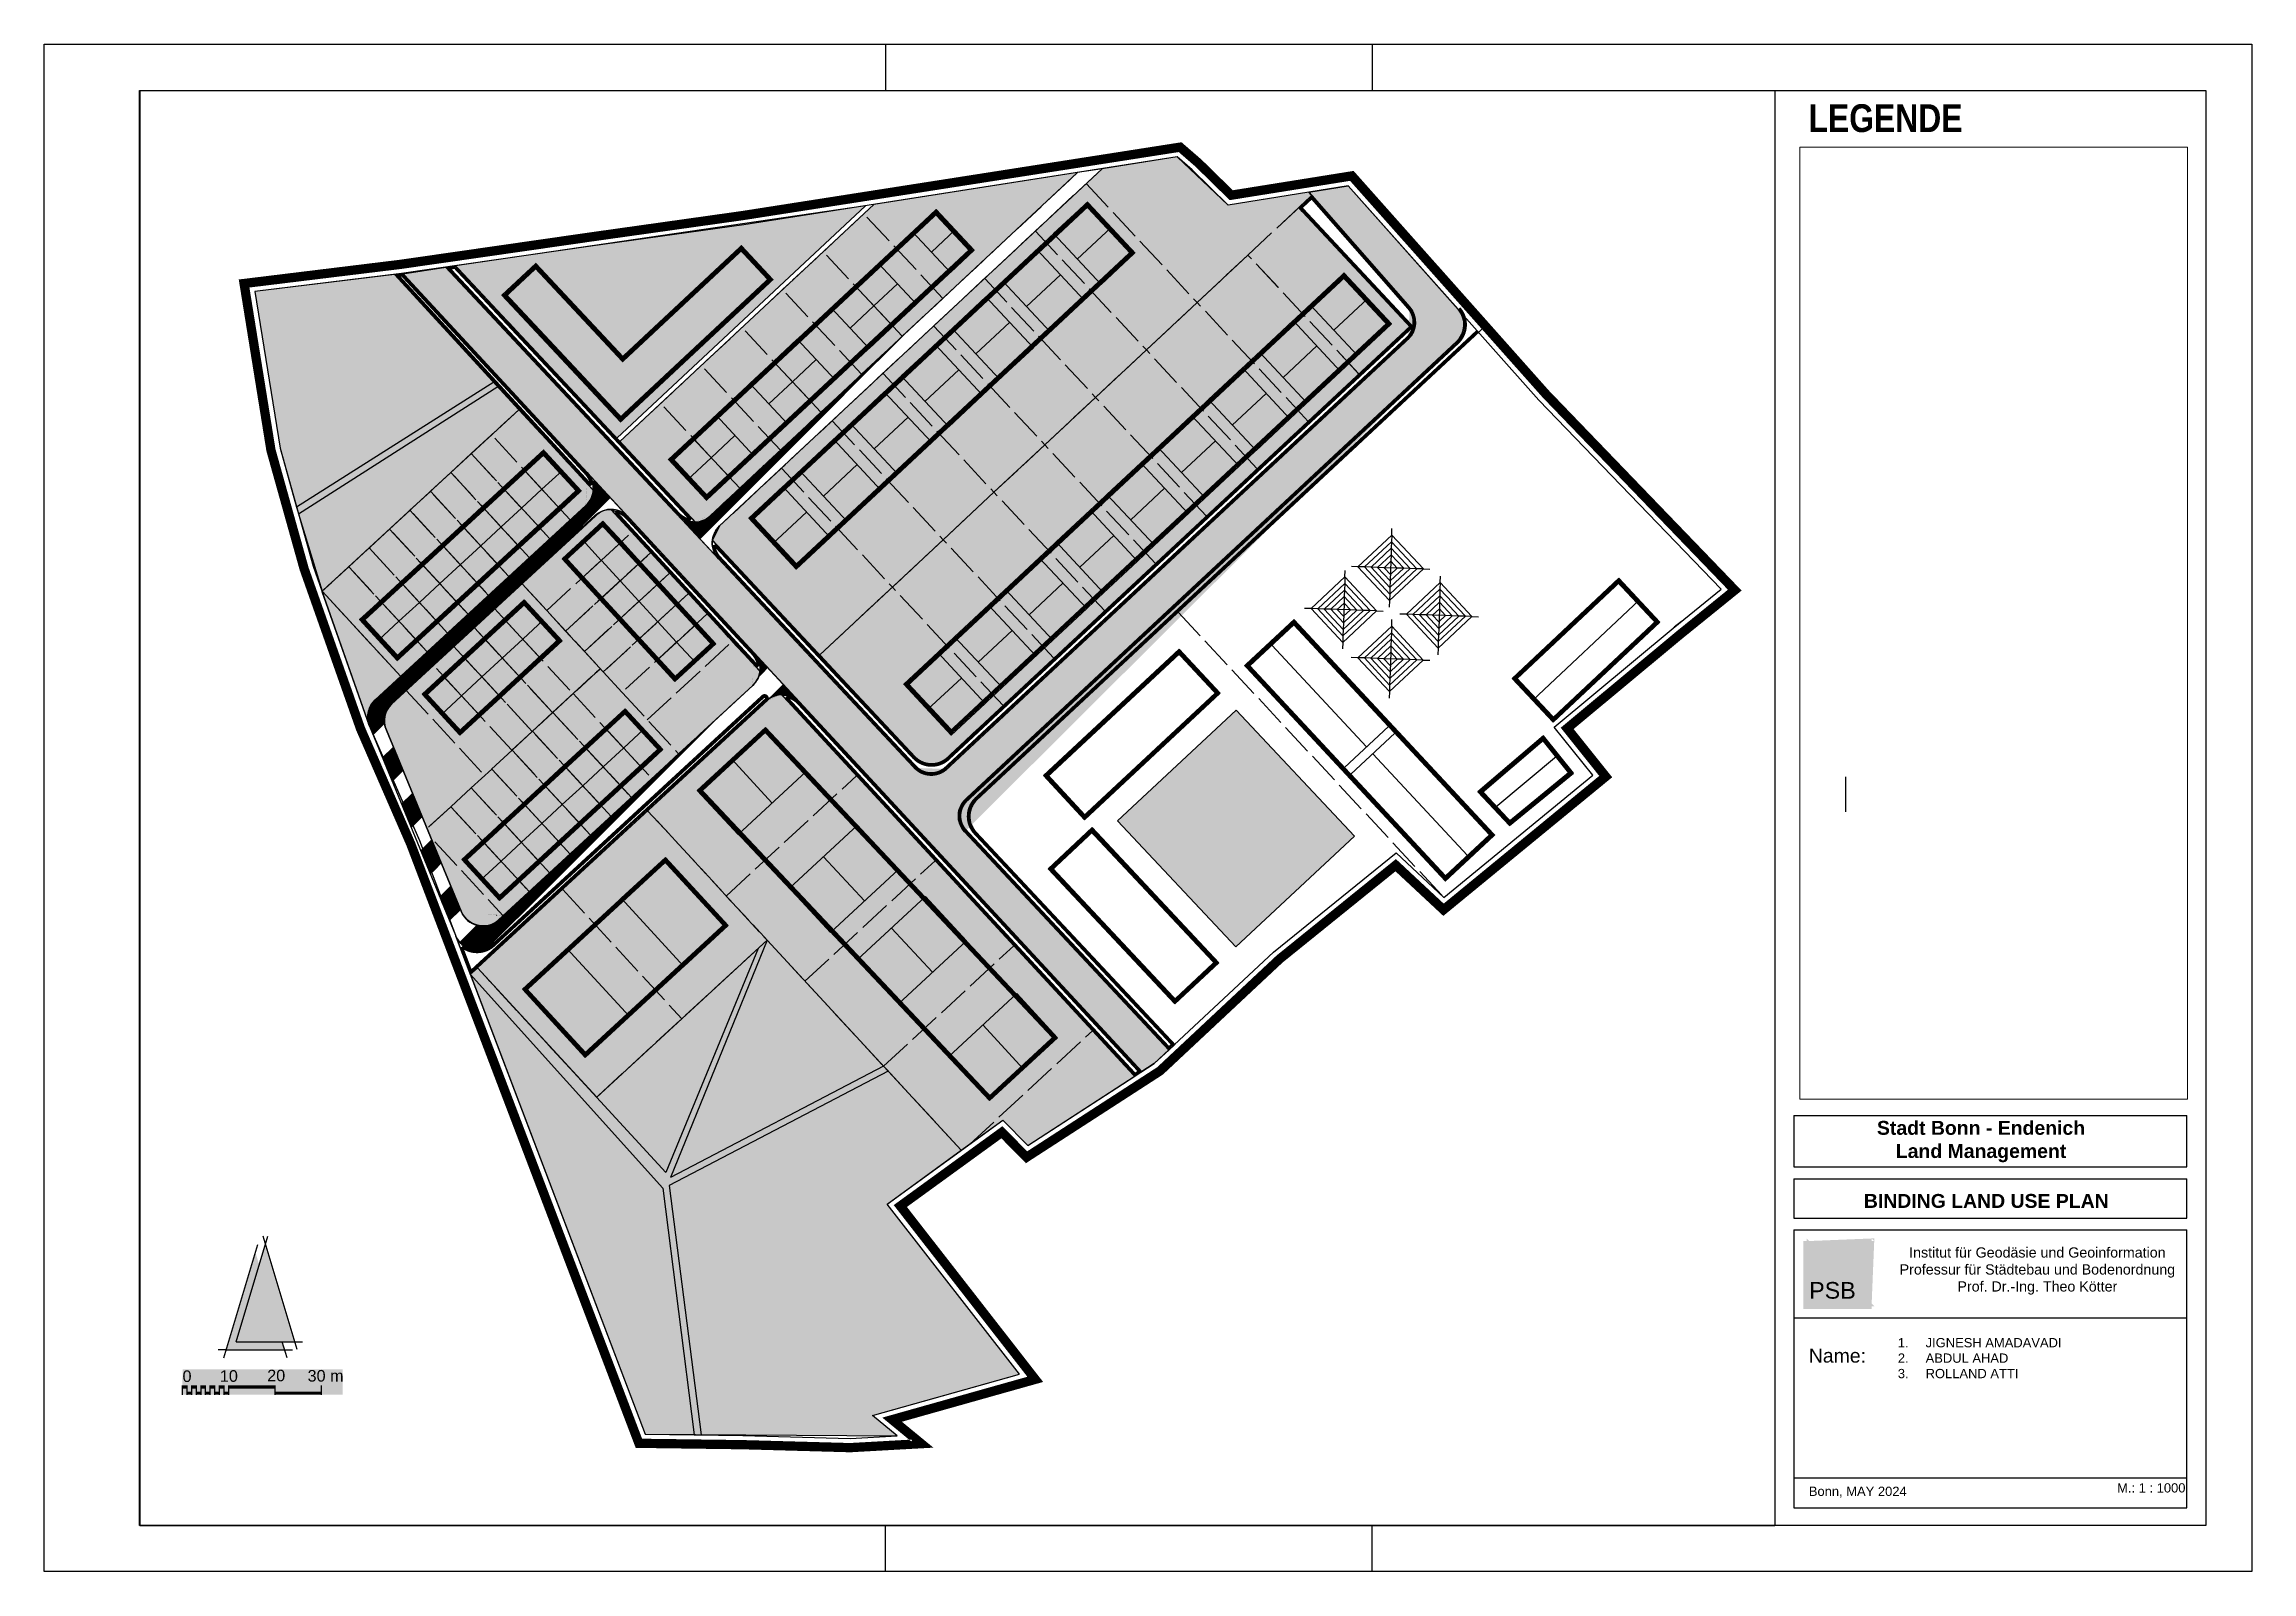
# Paper-space layout 'Designplan_1000' of a CAD drawing. Header units: metres. Extents: x 69 to 545, y 0 to 330.
# The model-space entities are those that its viewports show. They can reach past a viewport. Long polylines and large blocks are cut down to what shows.
import ezdxf

# ---------------------------------------------------------------- set-up
doc = ezdxf.new("R2010")
doc.units = ezdxf.units.M
doc.header["$MEASUREMENT"] = 0
doc.linetypes.add('BAUGRENZE2', pattern=[10.25, 3.5, -1, 3.5, -1, 0.25, -1])
doc.linetypes.add('GELTUNGSBEREICH', pattern=[8.5, 7, -1.5])
for name, color, linetype in [('ALLGEMEINE-WOHNGEBIETE_FA', 11, 'Continuous'), ('BAUGRENZE_FA', 150, 'Continuous'), ('BAUGRENZE_GL', 7, 'Continuous'), ('BESONDERE-VERKEHRSFLÄCHEN_FA', 40, 'Continuous'), ('CANOPY', 12, 'Continuous'), ('COMMERCIAL PLOT', 255, 'Continuous'), ('DACH-BLOCK', 7, 'Continuous'), ('DACH-FIRST', 246, 'Continuous'), ('DETACHED HOUSES', 255, 'Continuous'), ('GELTUNGSBEREICH_B', 7, 'Continuous'), ('GRÜNFLÄCHE_PRIVAT_FA', 85, 'Continuous'), ('GRÜNFLÄCHE_ÖFFENTLICH_FA', 81, 'Continuous'), ('institutional building  new', 255, 'Continuous'), ('KINDER GARDEN', 255, 'Continuous'), ('Layout Frame', 7, 'Continuous'), ('MAJOR ROAD', 255, 'Continuous'), ('MULTI STOREY BUILDING', 255, 'Continuous'), ('PLOT BOUNDARIES', 80, 'GELTUNGSBEREICH'), ('RESIDENTIAL ROAD', 255, 'Continuous'), ('ROW HOUSES', 255, 'Continuous'), ('Scale Line', 7, 'Continuous'), ('SEMI-DETACHED HOUSE', 255, 'Continuous'), ('STRASSENBEGRENZUNG_FA', 72, 'Continuous'), ('STRASSENBEGRENZUNG_GL', 7, 'Continuous'), ('STRASSENVERKEHRSFLÄCHE_FA', 40, 'Continuous'), ('UMGR_ALLGEMEINE-WOHNGEBIETE', 7, 'Continuous'), ('UMGR_BESONDERE-VERKEHRSFLÄCHEN', 7, 'Continuous'), ('UMGR_GELTUNGSBEREICH', 7, 'Continuous'), ('UMGR_GRÜNFLÄCHE_PRIVAT', 7, 'Continuous'), ('UMGR_GRÜNFLÄCHE_ÖFFENTLICH', 7, 'Continuous'), ('UMGR_STRASSENVERKEHRSFLÄCHE', 7, 'Continuous'), ('WALKWAY', 255, 'Continuous')]:
    doc.layers.add(name, color=color, linetype=linetype)
doc.layers.add('Layout', color=1, linetype='Continuous', plot=False)
doc.layers.add('Planning area', color=1, linetype='Continuous', plot=False)
doc.styles.get("Standard").update_dxf_attribs({"font": 'arial.ttf', "height": 1})
doc.styles.add('Stil1', font='ARIALN.TTF')
pattern_1 = [(45, (6.888, 0.1), (0, 14.142135624), [10.4, -9.6]), (45, (6.605, 0.1), (0, 14.142135624), [10.8, -9.2]), (45, (6.323, 0.1), (0, 14.142135624), [11.2, -8.8]), (45, (6.04, 0.1), (0, 14.142135624), [11.6, -8.4]), (45, (5.757, 0.1), (0, 14.142135624), [12, -8]), (45, (5.474, 0.1), (0, 14.142135624), [12.4, -7.6]), (45, (5.191, 0.1), (0, 14.142135624), [12.8, -7.2]), (45, (4.908, 0.1), (0, 14.142135624), [13.2, -6.8]), (45, (4.625, 0.1), (0, 14.142135624), [13.6, -6.4]), (45, (4.343, 0.1), (0, 14.142135624), [14, -6]), (45, (4.06, 0.1), (0, 14.142135624), [14.4, -5.6]), (45, (3.777, 0.1), (0, 14.142135624), [14.8, -5.2]), (45, (3.494, 0.1), (0, 14.142135624), [15.2, -4.8]), (45, (3.211, 0.1), (0, 14.142135624), [15.6, -4.4]), (45, (2.928, 0.1), (0, 14.142135624), [16, -4]), (45, (2.646, 0.1), (0, 14.142135624), [16.4, -3.6]), (45, (2.363, 0.1), (0, 14.142135624), [16.8, -3.2]), (45, (2.08, 0.1), (0, 14.142135624), [17.2, -2.8]), (45, (1.797, 0.1), (0, 14.142135624), [17.6, -2.4]), (45, (1.514, 0.1), (0, 14.142135624), [18, -2]), (45, (1.231, 0.1), (0, 14.142135624), [18.4, -1.6]), (45, (0.949, 0.1), (0, 14.142135624), [18.8, -1.2]), (45, (0.666, 0.1), (0, 14.142135624), [19.2, -0.8]), (45, (0.383, 0.1), (14.142135624, 0), [19.6, -0.4]), (45, (7.171, 0.1), (14.142135624, 0), [10, -10]), (45, (0.1, 0.1), (14.142135624, 0), [20]), (45, (0.1, 9.151), (14.142135624, 0), [7.2, -12.8]), (45, (0.1, 8.868), (14.142135624, 0), [7.6, -12.4]), (45, (0.1, 8.585), (14.142135624, 0), [8, -12]), (45, (0.1, 8.302), (14.142135624, 0), [8.4, -11.6]), (45, (0.1, 8.02), (14.142135624, 0), [8.8, -11.2]), (45, (0.1, 7.737), (14.142135624, 0), [9.2, -10.8]), (45, (0.1, 7.454), (0, 14.142135624), [9.6, -10.4]), (45, (0.1, 7.171), (14.142135624, 0), [10, -10]), (45, (0.1, 10.282), (14.142135624, 0), [5.6, -14.4]), (45, (0.1, 9.999), (14.142135624, 0), [6, -14]), (45, (0.1, 9.717), (14.142135624, 0), [6.4, -13.6]), (45, (0.1, 9.434), (14.142135624, 0), [6.8, -13.2]), (45, (0.1, 13.111), (14.142135624, 0), [1.6, -18.4]), (45, (0.1, 13.394), (14.142135624, 0), [1.2, -18.8]), (45, (0.1, 13.111), (14.142135624, 0), [1.6, -18.4]), (45, (0.1, 12.828), (14.142135624, 0), [2, -18]), (45, (0.1, 12.545), (14.142135624, 0), [2.4, -17.6]), (45, (0.1, 12.262), (14.142135624, 0), [2.8, -17.2]), (45, (0.1, 11.979), (14.142135624, 0), [3.2, -16.8]), (45, (0.1, 11.414), (14.142135624, 0), [4, -16]), (45, (0.1, 11.131), (14.142135624, 0), [4.4, -15.6]), (45, (0.1, 10.848), (14.142135624, 0), [4.8, -15.2]), (45, (0.1, 10.565), (14.142135624, 0), [5.2, -14.8]), (45, (0.1, 11.697), (14.142135624, 0), [3.6, -16.4]), (45, (0.1, 13.676), (14.142135624, 0), [0.8, -19.2]), (45, (0.1, 13.959), (0, 14.142135624), [0.4, -19.6])]

psp = doc.layouts.new('Designplan_1000')

# ---------------------------------------------------------------- texts
at = {"layer": 'Layout Frame', "linetype": 'Continuous', "insert": (449.39, 316.79), "char_height": 6, "width": 201.2628, "attachment_point": 1, "style": 'Stil1'}
psp.add_mtext('{\\fArial Narrow|b1|i0|c0|p34;LEGENDE}', dxfattribs=at)
at = {"layer": 'Layout Frame', "linetype": 'Continuous'}
for s, insert, char_height, width, attachment_point in [('{\\fArial|b1|i0|c0|p34;Stadt Bonn - Endenich\\PLand Management}', (486.62, 97.37), 3, 258.8731, 2), ('{\\fArial|b1|i0|c0|p34;\\H0.8571x; BINDING LAND USE PLAN}', (487.17, 81.6), 3.5, 91.2647, 2), ('Institut für Geodäsie und Geoinformation\\PProfessur für Städtebau und Bodenordnung\\PProf. Dr.-Ing. Theo Kötter', (498.78, 70.08), 2.2, 258.8731, 2), ('Name:^I^I', (449.45, 48.2), 3, 214.1401, 1), ('{\\H0.6667x;M.: 1 : 1000}^I\\P^I', (515.99, 19.17), 3, 214.1401, 1), ('{\\H0.6667x;Bonn, MAY 2024}^I', (449.45, 18.43), 3, 214.1401, 1)]:
    psp.add_mtext(s, dxfattribs=dict(at, insert=insert, char_height=char_height, width=width, attachment_point=attachment_point))
at = {"layer": 'Layout Frame', "color": 7, "insert": (449.52, 62.6), "char_height": 3.6, "width": 10.4459, "attachment_point": 1}
psp.add_mtext('PSB', dxfattribs=at)
at = {"layer": 'Layout Frame', "insert": (466.66, 50.51), "char_height": 2, "attachment_point": 1}
psp.add_mtext_dynamic_manual_height_columns('\\pxi-3,l4,t4,31,58;1.^IJIGNESH AMADAVADI\\P2.^IABDUL AHAD\\P3.^IROLLAND ATTI ', width=62.7475, gutter_width=5, heights=[10.81], dxfattribs=at)

msp = doc.modelspace()

# ---------------------------------------------------------------- blocks, each defined once
blk = doc.blocks.new('Nordpfeil')
at = {"layer": 'Scale Line', "linetype": 'Continuous'}
for color, points in [(256, [(2574420.15, 5621949.75), (2574419.33, 5621952.5), (2574413, 5621931.41), (2574425.66, 5621931.41), (2574425.13, 5621933.16), (2574415.18, 5621933.16)]), (255, [(2574421.5, 5621954.25), (2574415.18, 5621933.16), (2574427.83, 5621933.16)])]:
    blk.add_hatch(color=color, dxfattribs=at).paths.add_polyline_path(points)
at = {"layer": 'Scale Line'}
blk.add_hatch(color=255, dxfattribs=at).paths.add_polyline_path([(2574403.6, 5621927.24), (2574438.15, 5621927.23), (2574438.14, 5621921.74), (2574403.59, 5621921.73)])
at = {"layer": 'Scale Line', "linetype": 'Continuous'}
for p, q in [((2574412.49, 5621929.72), (2574419.83, 5621954.19)), ((2574415.18, 5621933.16), (2574422.01, 5621955.94)), ((2574428.34, 5621931.47), (2574421, 5621955.94)), ((2574413, 5621931.41), (2574411.31, 5621931.41)), ((2574413, 5621931.41), (2574425.66, 5621931.41)), ((2574415.18, 5621933.16), (2574427.83, 5621933.16)), ((2574426.16, 5621929.72), (2574425.13, 5621933.16)), ((2574425.66, 5621931.41), (2574427.34, 5621931.41)), ((2574427.83, 5621933.16), (2574429.52, 5621933.16))]:
    blk.add_line(p, q, dxfattribs=at)
at = {"layer": 'Scale Line', "color": 7}
for p, q in [((2574403.59, 5621921.73), (2574403.59, 5621923.73)), ((2574404.59, 5621921.73), (2574404.59, 5621923.73)), ((2574405.59, 5621921.73), (2574405.59, 5621923.73)), ((2574406.59, 5621921.73), (2574406.59, 5621923.73)), ((2574407.59, 5621921.73), (2574407.59, 5621923.73)), ((2574408.59, 5621921.73), (2574408.59, 5621923.73)), ((2574409.59, 5621921.73), (2574409.59, 5621923.73)), ((2574410.59, 5621921.73), (2574410.59, 5621923.73)), ((2574411.59, 5621921.73), (2574411.59, 5621923.73)), ((2574412.59, 5621921.73), (2574412.59, 5621923.73)), ((2574413.59, 5621921.73), (2574413.59, 5621923.73)), ((2574423.59, 5621921.73), (2574423.59, 5621923.73)), ((2574433.59, 5621921.73), (2574433.59, 5621923.73))]:
    blk.add_line(p, q, dxfattribs=at)
at = {"layer": 'Scale Line', "color": 7, "const_width": 0.667}
for points in [[(2574403.59, 5621923.4), (2574404.59, 5621923.4)], [(2574405.59, 5621923.4), (2574406.59, 5621923.4)], [(2574407.59, 5621923.4), (2574408.59, 5621923.4)], [(2574409.59, 5621923.4), (2574410.59, 5621923.4)], [(2574411.59, 5621923.4), (2574412.59, 5621923.4)], [(2574413.59, 5621923.4), (2574423.59, 5621923.4)], [(2574404.59, 5621922.06), (2574405.59, 5621922.06)], [(2574406.59, 5621922.06), (2574407.59, 5621922.06)], [(2574408.59, 5621922.06), (2574409.59, 5621922.06)], [(2574410.59, 5621922.06), (2574411.59, 5621922.06)], [(2574412.59, 5621922.06), (2574413.59, 5621922.06)], [(2574423.59, 5621922.06), (2574433.59, 5621922.06)]]:
    blk.add_lwpolyline(points, dxfattribs=at)
at = {"layer": 'Scale Line', "color": 7}
for s, p in [('0', (2574403.6, 5621924.48)), ('10', (2574411.67, 5621924.53)), ('20', (2574421.88, 5621924.63)), ('30 m', (2574430.6, 5621924.57))]:
    blk.add_text(s, height=2.5, dxfattribs=at).set_placement(p)
blk = doc.blocks.new('eaws_roofhatch_2460467.634166667')
at = {"layer": 'DACH-FIRST'}
blk.add_line((5.12, -5.48), (-2.19, -12.31), dxfattribs=at)
blk = doc.blocks.new('eaws_roofhatch_2460467.638414352')
at = {"layer": 'DACH-FIRST'}
blk.add_line((5.12, -5.48), (-2.19, -12.31), dxfattribs=at)
blk = doc.blocks.new('eaws_roofhatch_2460467.638750000')
at = {"layer": 'DACH-FIRST'}
blk.add_line((4.41, 4.06), (0.35, 8.48), dxfattribs=at)
blk = doc.blocks.new('eaws_roofhatch_2460467.642928241')
at = {"layer": 'DACH-FIRST'}
blk.add_line((5.12, -5.48), (-2.19, -12.31), dxfattribs=at)
blk = doc.blocks.new('eaws_roofhatch_2460467.643101852')
at = {"layer": 'DACH-FIRST'}
blk.add_line((5.12, -5.48), (-2.19, -12.31), dxfattribs=at)
blk = doc.blocks.new('eaws_roofhatch_2460467.643263889')
at = {"layer": 'DACH-FIRST'}
blk.add_line((5.12, -5.48), (-2.19, -12.31), dxfattribs=at)
blk = doc.blocks.new('eaws_roofhatch_2460467.643414351')
at = {"layer": 'DACH-FIRST'}
blk.add_line((5.12, -5.48), (-2.19, -12.31), dxfattribs=at)
blk = doc.blocks.new('eaws_roofhatch_2460467.643564815')
at = {"layer": 'DACH-FIRST'}
blk.add_line((5.12, -5.48), (-2.19, -12.31), dxfattribs=at)
blk = doc.blocks.new('eaws_roofhatch_2460467.643738426')
at = {"layer": 'DACH-FIRST'}
blk.add_line((5.12, -5.48), (12.43, 1.34), dxfattribs=at)
blk = doc.blocks.new('eaws_roofhatch_2460467.643854167')
at = {"layer": 'DACH-FIRST'}
blk.add_line((5.12, -5.48), (12.43, 1.34), dxfattribs=at)
blk = doc.blocks.new('eaws_roofhatch_2460467.643969908')
at = {"layer": 'DACH-FIRST'}
blk.add_line((5.12, -5.48), (12.43, 1.34), dxfattribs=at)
blk = doc.blocks.new('eaws_roofhatch_2460467.644039352')
at = {"layer": 'DACH-FIRST'}
blk.add_line((5.12, -5.48), (12.43, 1.34), dxfattribs=at)
blk = doc.blocks.new('eaws_roofhatch_2460467.644155093')
at = {"layer": 'DACH-FIRST'}
blk.add_line((5.12, -5.48), (12.43, 1.34), dxfattribs=at)
blk = doc.blocks.new('eaws_roofhatch_2460467.644236111')
at = {"layer": 'DACH-FIRST'}
blk.add_line((5.12, -5.48), (12.43, 1.34), dxfattribs=at)
blk = doc.blocks.new('eaws_roofhatch_2460467.644328704')
at = {"layer": 'DACH-FIRST'}
blk.add_line((5.12, -5.48), (12.43, 1.34), dxfattribs=at)
blk = doc.blocks.new('eaws_roofhatch_2460467.644479167')
at = {"layer": 'DACH-FIRST'}
blk.add_line((4.1, -4.39), (9.21, 0.39), dxfattribs=at)
blk = doc.blocks.new('eaws_roofhatch_2460467.644780093')
at = {"layer": 'DACH-FIRST'}
blk.add_line((4.1, -4.39), (9.21, 0.39), dxfattribs=at)
blk = doc.blocks.new('eaws_roofhatch_2460467.644884260')
at = {"layer": 'DACH-FIRST'}
blk.add_line((4.1, -4.39), (9.21, 0.39), dxfattribs=at)
blk = doc.blocks.new('eaws_roofhatch_2460467.644988426')
at = {"layer": 'DACH-FIRST'}
blk.add_line((4.1, -4.39), (9.21, 0.39), dxfattribs=at)
blk = doc.blocks.new('eaws_roofhatch_2460467.645057871')
at = {"layer": 'DACH-FIRST'}
blk.add_line((4.1, -4.39), (9.21, 0.39), dxfattribs=at)
blk = doc.blocks.new('eaws_roofhatch_2460467.645138889')
at = {"layer": 'DACH-FIRST'}
blk.add_line((4.1, -4.39), (9.21, 0.39), dxfattribs=at)
blk = doc.blocks.new('eaws_roofhatch_2460467.645208333')
at = {"layer": 'DACH-FIRST'}
blk.add_line((4.1, -4.39), (9.21, 0.39), dxfattribs=at)
blk = doc.blocks.new('eaws_roofhatch_2460467.645567130')
at = {"layer": 'DACH-FIRST'}
blk.add_line((5.12, -5.48), (-2.19, -12.31), dxfattribs=at)
blk = doc.blocks.new('eaws_roofhatch_2460467.645694444')
at = {"layer": 'DACH-FIRST'}
blk.add_line((5.12, -5.48), (-2.19, -12.31), dxfattribs=at)
blk = doc.blocks.new('eaws_roofhatch_2460467.645937500')
at = {"layer": 'DACH-FIRST'}
blk.add_line((4.07, -4.41), (-0.34, -8.48), dxfattribs=at)
blk = doc.blocks.new('eaws_roofhatch_2460467.646111111')
at = {"layer": 'DACH-FIRST'}
blk.add_line((4.07, -4.41), (-0.34, -8.48), dxfattribs=at)
blk = doc.blocks.new('eaws_roofhatch_2460467.646192130')
at = {"layer": 'DACH-FIRST'}
blk.add_line((4.07, -4.41), (-0.34, -8.48), dxfattribs=at)
blk = doc.blocks.new('eaws_roofhatch_2460467.646307870')
at = {"layer": 'DACH-FIRST'}
blk.add_line((4.07, -4.41), (-0.34, -8.48), dxfattribs=at)
blk = doc.blocks.new('eaws_roofhatch_2460467.646388889')
at = {"layer": 'DACH-FIRST'}
blk.add_line((4.07, -4.41), (-0.34, -8.48), dxfattribs=at)
blk = doc.blocks.new('eaws_roofhatch_2460467.646481482')
at = {"layer": 'DACH-FIRST'}
blk.add_line((4.07, -4.41), (-0.34, -8.48), dxfattribs=at)
blk = doc.blocks.new('eaws_roofhatch_2460467.646562500')
at = {"layer": 'DACH-FIRST'}
blk.add_line((4.07, -4.41), (-0.34, -8.48), dxfattribs=at)
blk = doc.blocks.new('eaws_roofhatch_2460467.646875000')
at = {"layer": 'DACH-FIRST'}
blk.add_line((4.07, -4.41), (8.48, -0.33), dxfattribs=at)
blk = doc.blocks.new('eaws_roofhatch_2460467.646979167')
at = {"layer": 'DACH-FIRST'}
blk.add_line((4.07, -4.41), (8.48, -0.33), dxfattribs=at)
blk = doc.blocks.new('eaws_roofhatch_2460467.647071759')
at = {"layer": 'DACH-FIRST'}
blk.add_line((4.07, -4.41), (8.48, -0.33), dxfattribs=at)
blk = doc.blocks.new('eaws_roofhatch_2460467.647152778')
at = {"layer": 'DACH-FIRST'}
blk.add_line((4.07, -4.41), (8.48, -0.33), dxfattribs=at)
blk = doc.blocks.new('eaws_roofhatch_2460467.647233797')
at = {"layer": 'DACH-FIRST'}
blk.add_line((4.07, -4.41), (8.48, -0.33), dxfattribs=at)
blk = doc.blocks.new('eaws_roofhatch_2460467.647395834')
at = {"layer": 'DACH-FIRST'}
blk.add_line((4.41, 4.06), (0.35, 8.48), dxfattribs=at)
blk = doc.blocks.new('eaws_roofhatch_2460467.647488426')
at = {"layer": 'DACH-FIRST'}
blk.add_line((4.41, 4.06), (0.35, 8.48), dxfattribs=at)
blk = doc.blocks.new('eaws_roofhatch_2460467.647581018')
at = {"layer": 'DACH-FIRST'}
blk.add_line((4.41, 4.06), (0.35, 8.48), dxfattribs=at)
blk = doc.blocks.new('eaws_roofhatch_2460467.647685185')
at = {"layer": 'DACH-FIRST'}
blk.add_line((4.41, 4.06), (0.35, 8.48), dxfattribs=at)
blk = doc.blocks.new('eaws_roofhatch_2460467.647789352')
at = {"layer": 'DACH-FIRST'}
blk.add_line((4.41, 4.06), (0.35, 8.48), dxfattribs=at)
blk = doc.blocks.new('eaws_roofhatch_2460467.647939815')
at = {"layer": 'DACH-FIRST'}
blk.add_line((4.07, -4.41), (8.48, -0.34), dxfattribs=at)
blk = doc.blocks.new('eaws_roofhatch_2460467.648032407')
at = {"layer": 'DACH-FIRST'}
blk.add_line((4.07, -4.41), (8.48, -0.34), dxfattribs=at)
blk = doc.blocks.new('eaws_roofhatch_2460467.648113426')
at = {"layer": 'DACH-FIRST'}
blk.add_line((4.07, -4.41), (8.48, -0.34), dxfattribs=at)
blk = doc.blocks.new('eaws_roofhatch_2460467.648194445')
at = {"layer": 'DACH-FIRST'}
blk.add_line((4.07, -4.41), (8.48, -0.34), dxfattribs=at)
blk = doc.blocks.new('eaws_roofhatch_2460467.648275463')
at = {"layer": 'DACH-FIRST'}
blk.add_line((4.07, -4.41), (8.48, -0.34), dxfattribs=at)
blk = doc.blocks.new('eaws_roofhatch_2460467.648368056')
at = {"layer": 'DACH-FIRST'}
blk.add_line((4.07, -4.41), (8.48, -0.34), dxfattribs=at)
blk = doc.blocks.new('eaws_roofhatch_2460467.648634259')
at = {"layer": 'DACH-FIRST'}
blk.add_line((7.34, 6.79), (-1.49, 16.33), dxfattribs=at)
blk = doc.blocks.new('eaws_roofhatch_2460467.649305555')
at = {"layer": 'DACH-FIRST'}
blk.add_line((7.34, 6.79), (-1.49, 16.33), dxfattribs=at)
blk = doc.blocks.new('eaws_roofhatch_2460467.649421296')
at = {"layer": 'DACH-FIRST'}
blk.add_line((7.34, 6.79), (-1.49, 16.33), dxfattribs=at)
blk = doc.blocks.new('eaws_roofhatch_2460467.649513889')
at = {"layer": 'DACH-FIRST'}
blk.add_line((7.34, 6.79), (-1.49, 16.33), dxfattribs=at)
blk = doc.blocks.new('eaws_roofhatch_2460467.652268519')
at = {"layer": 'DACH-FIRST'}
blk.add_line((4.76, 4.43), (-15.69, 26.38), dxfattribs=at)
blk = doc.blocks.new('eaws_roofhatch_2460467.652615741')
at = {"layer": 'DACH-FIRST'}
blk.add_line((4.76, 4.43), (-15.69, 26.38), dxfattribs=at)
blk = doc.blocks.new('eaws_roofhatch_2460467.652777778')
at = {"layer": 'DACH-FIRST'}
blk.add_line((4.45, -4.74), (27.46, 16.86), dxfattribs=at)
blk = doc.blocks.new('eaws_roofhatch_2460467.652951389')
at = {"layer": 'DACH-FIRST'}
blk.add_line((3.41, -3.66), (17.36, 8.04), dxfattribs=at)
blk = doc.blocks.new('eaws_roofhatch_2460467.656782407')
at = {"layer": 'DACH-FIRST'}
blk.add_line((26, 0), (26, 28), dxfattribs=at)

# ---------------------------------------------------------------- hatches: boundary and pattern name
at = {"layer": 'ALLGEMEINE-WOHNGEBIETE_FA'}
h = msp.add_hatch(color=256, dxfattribs=at)
edge = h.paths.add_edge_path(flags=0)
edge.add_arc((363537.29, 5621529.49), 5, 272.5645, 313.0405)
edge.add_line((363540.7, 5621525.84), (363620.04, 5621599.93))
edge.add_line((363620.04, 5621599.93), (363576.04, 5621593.05))
edge.add_line((363576.04, 5621593.05), (363521.25, 5621541.88))
edge.add_line((363521.25, 5621541.88), (363537.51, 5621524.5))
h = msp.add_hatch(color=256, dxfattribs=at)
edge = h.paths.add_edge_path(flags=0)
edge.add_line((363542.76, 5621523.66), (363541.2, 5621520.56))
edge.add_line((363541.2, 5621520.56), (363584.86, 5621473.91))
edge.add_arc((363588.51, 5621477.33), 5, 223.1061, 312.9757)
edge.add_line((363591.92, 5621473.67), (363691.74, 5621566.68))
edge.add_line((363691.74, 5621566.68), (363667.76, 5621592.36))
edge.add_line((363667.76, 5621592.36), (363670.58, 5621594.98))
edge.add_line((363670.58, 5621594.98), (363669.94, 5621595.7))
edge.add_line((363669.94, 5621595.7), (363652.51, 5621592.91))
edge.add_line((363652.51, 5621592.91), (363641.54, 5621603.29))
edge.add_line((363641.54, 5621603.29), (363625.32, 5621600.76))
edge.add_line((363625.32, 5621600.76), (363542.76, 5621523.66))
msp.add_hatch(color=256, dxfattribs=at).paths.add_polyline_path([(363485.76, 5621579.8), (363520.6, 5621542.57), (363574.23, 5621592.77)], flags=0)
h = msp.add_hatch(color=256, dxfattribs=at)
edge = h.paths.add_edge_path(flags=0)
edge.add_line((363456.97, 5621509.56), (363473.92, 5621491.19))
edge.add_line((363473.92, 5621491.19), (363513.9, 5621528.09))
edge.add_arc((363510.51, 5621531.76), 5, 312.7029, 355.5836)
edge.add_line((363515.49, 5621531.38), (363499.47, 5621548.77))
edge.add_line((363499.47, 5621548.77), (363456.97, 5621509.56))
h = msp.add_hatch(color=256, dxfattribs=at)
edge = h.paths.add_edge_path(flags=0)
edge.add_line((363496.02, 5621439.54), (363549.9, 5621489.21))
edge.add_arc((363546.52, 5621492.88), 5, 312.6706, 353.3988)
edge.add_line((363551.48, 5621492.31), (363519.31, 5621527.23))
edge.add_arc((363519.49, 5621522.23), 5, 92.0152, 134.8383)
edge.add_line((363515.96, 5621525.78), (363471.97, 5621485.2))
edge.add_arc((363475.27, 5621481.62), 4.87, 132.6841, 204.6534)
edge.add_line((363470.84, 5621479.59), (363486.97, 5621440.52))
edge.add_arc((363491.79, 5621442.51), 5.22, 202.4241, 324.6867)
edge.add_line((363496.06, 5621439.49), (363496.02, 5621439.54))
h = msp.add_hatch(color=256, dxfattribs=at)
edge = h.paths.add_edge_path(flags=0)
edge.add_arc((363471.79, 5621482.43), 5, 132.7029, 199.4435, ccw=False)
edge.add_line((363468.4, 5621486.1), (363473.92, 5621491.19))
edge.add_line((363473.92, 5621491.19), (363456.97, 5621509.56))
edge.add_line((363456.97, 5621509.56), (363456.93, 5621509.52))
edge.add_line((363456.93, 5621509.52), (363467.08, 5621480.76))
h = msp.add_hatch(color=256, dxfattribs=at)
edge = h.paths.add_edge_path(flags=0)
edge.add_line((363490.48, 5621428.31), (363516.23, 5621400.36))
edge.add_line((363516.23, 5621400.36), (363552.99, 5621434.25))
edge.add_line((363552.99, 5621434.25), (363594.92, 5621388.9))
edge.add_line((363594.92, 5621388.9), (363603.91, 5621395.42))
edge.add_line((363603.91, 5621395.42), (363609.29, 5621389.97))
edge.add_line((363609.29, 5621389.97), (363632.35, 5621404.88))
edge.add_line((363632.35, 5621404.88), (363556.16, 5621487.23))
edge.add_arc((363556.3, 5621482.23), 5, 91.5644, 133.7545)
edge.add_line((363552.84, 5621485.85), (363490.48, 5621428.31))
at = {"layer": 'BESONDERE-VERKEHRSFLÄCHEN_FA'}
h = msp.add_hatch(dxfattribs=at)
h.set_pattern_fill('AWS_VBZF', color=256, style=0, pattern_type=2)
h.set_pattern_definition(pattern_1)
edge = h.paths.add_edge_path(flags=0)
edge.add_line((363537.51, 5621524.5), (363535.96, 5621524.67))
edge.add_line((363535.96, 5621524.67), (363533.64, 5621526.08))
edge.add_line((363533.64, 5621526.08), (363542.52, 5621516.59))
edge.add_arc((363546.17, 5621520), 5, 133.0405, 223.1054, ccw=False)
edge.add_line((363542.76, 5621523.66), (363625.32, 5621600.76))
edge.add_line((363625.32, 5621600.76), (363620.04, 5621599.93))
edge.add_line((363620.04, 5621599.93), (363540.7, 5621525.84))
edge.add_arc((363537.91, 5621528.02), 3.54, 263.5652, 322.0398, ccw=False)
h = msp.add_hatch(dxfattribs=at)
h.set_pattern_fill('AWS_VBZF', color=256, style=0, pattern_type=2)
h.set_pattern_definition(pattern_1)
edge = h.paths.add_edge_path(flags=0)
edge.add_line((363513.9, 5621528.09), (363468.4, 5621486.1))
edge.add_arc((363471.97, 5621482.39), 5.15, 133.8953, 202.3317)
edge.add_line((363467.21, 5621480.43), (363485.74, 5621435.31))
edge.add_arc((363490.41, 5621437.09), 5, 200.8404, 312.6713)
edge.add_line((363493.8, 5621433.41), (363551.95, 5621487.02))
edge.add_line((363551.95, 5621487.02), (363552.22, 5621486.72))
edge.add_line((363552.22, 5621486.72), (363552.97, 5621486.69))
edge.add_line((363552.97, 5621486.69), (363552.97, 5621485.91))
edge.add_line((363552.97, 5621485.91), (363553.1, 5621486.08))
edge.add_arc((363555.58, 5621484.12), 3.16, 79.5369, 141.727, ccw=False)
edge.add_line((363556.16, 5621487.23), (363558.32, 5621486.83))
edge.add_line((363558.32, 5621486.83), (363560.02, 5621485.63))
edge.add_line((363560.02, 5621485.63), (363550.18, 5621496.28))
edge.add_arc((363546.51, 5621492.88), 5, -47.3294, 42.8007, ccw=False)
edge.add_line((363549.9, 5621489.21), (363496.02, 5621439.54))
edge.add_arc((363491.76, 5621442.5), 5.19, 202.4241, 325.1519, ccw=False)
edge.add_line((363486.97, 5621440.52), (363470.84, 5621479.59))
edge.add_arc((363475.29, 5621481.62), 4.89, 132.8535, 204.4839, ccw=False)
edge.add_line((363471.97, 5621485.2), (363515.89, 5621525.95))
edge.add_arc((363519.23, 5621522.23), 5, 89.0435, 131.9733, ccw=False)
edge.add_line((363519.31, 5621527.23), (363523.01, 5621525.63))
edge.add_line((363523.01, 5621525.63), (363522.99, 5621525.65))
edge.add_line((363522.99, 5621525.65), (363514.17, 5621535.16))
edge.add_arc((363510.51, 5621531.76), 5, -47.2969, 42.8013, ccw=False)
at = {"layer": 'GRÜNFLÄCHE_PRIVAT_FA'}
msp.add_hatch(color=256, dxfattribs=at).paths.add_polyline_path([(363654.17, 5621432.81), (363679.77, 5621456.67), (363654.24, 5621483.89), (363628.64, 5621460.03)], flags=0)
at = {"layer": 'GRÜNFLÄCHE_ÖFFENTLICH_FA'}
for points in [[(363442.43, 5621574.25), (363447.88, 5621540.44), (363451.44, 5621527.71), (363451.84, 5621526.27), (363456.97, 5621509.56), (363499.45, 5621548.75), (363472.61, 5621577.94)], [(363526.72, 5621327.65), (363581.06, 5621327.3), (363575.77, 5621331.65), (363607.48, 5621340.59), (363578.91, 5621377.29), (363594.92, 5621388.9), (363552.99, 5621434.25), (363516.23, 5621400.36), (363490.48, 5621428.31), (363488.94, 5621426.89)]]:
    msp.add_hatch(color=256, dxfattribs=at).paths.add_polyline_path(points, flags=0)
at = {"layer": 'STRASSENVERKEHRSFLÄCHE_FA'}
h = msp.add_hatch(color=256, dxfattribs=at)
edge = h.paths.add_edge_path(flags=0)
edge.add_arc((3772547.29, 1962811.22), 5000669.47, 132.97489331, 132.97655244, ccw=False)
edge.add_arc((363698.42, 5621567.09), 5, 312.9749, 401.6545)
edge.add_line((363702.15, 5621570.41), (363678.45, 5621597.06))
edge.add_line((363678.45, 5621597.06), (363669.94, 5621595.7))
edge.add_line((363669.94, 5621595.7), (363691.72, 5621570.9))
edge.add_arc((363687.97, 5621567.6), 5, -47.0243, 41.2954, ccw=False)
edge.add_line((363691.37, 5621563.95), (363591.83, 5621471.2))
edge.add_arc((363588.43, 5621474.86), 5, 223.1061, 312.9757, ccw=False)
edge.add_line((363584.78, 5621471.44), (363483.64, 5621579.49))
edge.add_line((363483.64, 5621579.49), (363474.42, 5621578.09))
edge.add_line((363474.42, 5621578.09), (363633.9, 5621405.88))
edge.add_line((363633.9, 5621405.88), (363636.58, 5621407.62))
edge.add_line((363636.58, 5621407.62), (363639.72, 5621410.55))
edge.add_line((363639.72, 5621410.55), (363595.64, 5621457.65))
edge.add_arc((363599.29, 5621461.06), 5, 132.9766, 223.1048, ccw=False)

# ---------------------------------------------------------------- linework, layer by layer
at = {"layer": 'BAUGRENZE_FA', "const_width": 0.8}
for points in [[(363589.46, 5621591.18), (363532.49, 5621537.98), (363539.96, 5621529.97), (363596.94, 5621583.17)], [(363622.14, 5621592.82), (363549.82, 5621525.29), (363559.34, 5621515.09), (363631.66, 5621582.62)], [(363503.07, 5621579.56), (363496.52, 5621573.45), (363521.42, 5621546.86), (363553.53, 5621576.85), (363547.42, 5621583.39), (363521.84, 5621559.5)], [(363677.51, 5621577.48), (363583.26, 5621489.47), (363592.78, 5621479.28), (363687.03, 5621567.29)], [(363512.15, 5621531.25), (363504.73, 5621539.3), (363465.8, 5621503.41), (363473.22, 5621495.36)]]:
    msp.add_lwpolyline(points, close=True, dxfattribs=at)
at = {"layer": 'BAUGRENZE_FA', "const_width": 0.9, "flags": 128}
for points in [[(363509.38, 5621516.54), (363533.16, 5621490.72), (363541.32, 5621498.24), (363517.55, 5621524.06)], [(363714.45, 5621490.74), (363722.73, 5621481.92), (363745.08, 5621502.91), (363736.8, 5621511.73)], [(363479.21, 5621487.3), (363486.74, 5621479.15), (363508.11, 5621498.9), (363500.58, 5621507.05)], [(363656.55, 5621493.51), (363666.72, 5621502.98), (363709.59, 5621456.96), (363699.42, 5621447.48)], [(363613.33, 5621469.76), (363621.56, 5621460.87), (363650.2, 5621487.57), (363641.94, 5621496.42)], [(363487.74, 5621451.62), (363495.27, 5621443.47), (363529.87, 5621475.43), (363522.34, 5621483.58)], [(363552.61, 5621479.54), (363538.59, 5621466.56), (363601.06, 5621400.25), (363615.08, 5621413.22)], [(363707.09, 5621466.26), (363713.3, 5621459.6), (363726.4, 5621470.36), (363720.51, 5621477.74)], [(363614.31, 5621449.65), (363641.06, 5621421.13), (363649.89, 5621429.41), (363623.12, 5621457.91)], [(363500.82, 5621423.63), (363513.77, 5621409.59), (363543.99, 5621437.45), (363531.04, 5621451.49)]]:
    msp.add_lwpolyline(points, close=True, dxfattribs=at)
at = {"layer": 'BAUGRENZE_GL', "linetype": 'BAUGRENZE2', "const_width": 0.25, "flags": 128}
for points in [[(363589.49, 5621591.92), (363531.75, 5621538), (363539.94, 5621529.23), (363597.68, 5621583.15), (363589.49, 5621591.92)], [(363622.16, 5621593.56), (363549.08, 5621525.31), (363559.31, 5621514.35), (363632.4, 5621582.6), (363622.16, 5621593.56)], [(363503.09, 5621580.3), (363495.78, 5621573.48), (363521.39, 5621546.12), (363554.27, 5621576.82), (363547.45, 5621584.13), (363521.87, 5621560.24), (363503.09, 5621580.3)], [(363677.53, 5621578.22), (363582.52, 5621489.5), (363592.76, 5621478.53), (363687.77, 5621567.26), (363677.53, 5621578.22)], [(363512.89, 5621531.22), (363504.76, 5621540.04), (363465.06, 5621503.44), (363473.19, 5621494.62), (363512.89, 5621531.22)]]:
    msp.add_lwpolyline(points, dxfattribs=at)
at = {"layer": 'BAUGRENZE_GL', "const_width": 0.25}
for points in [[(363547.62, 5621583.95), (363547.45, 5621584.13), (363547.26, 5621583.96)], [(363597.49, 5621582.98), (363597.68, 5621583.15), (363597.51, 5621583.33)], [(363632.22, 5621582.43), (363632.4, 5621582.6), (363632.23, 5621582.78)], [(363554.09, 5621576.65), (363554.27, 5621576.82), (363554.1, 5621577)], [(363495.96, 5621573.65), (363495.78, 5621573.48), (363495.95, 5621573.29)], [(363687.59, 5621567.09), (363687.77, 5621567.26), (363687.6, 5621567.44)], [(363522.05, 5621560.41), (363521.87, 5621560.24), (363521.69, 5621560.42)], [(363521.22, 5621546.3), (363521.39, 5621546.12), (363521.57, 5621546.29)], [(363504.93, 5621539.86), (363504.76, 5621540.04), (363504.58, 5621539.87)], [(363531.93, 5621538.17), (363531.75, 5621538), (363531.92, 5621537.82)], [(363539.77, 5621529.41), (363539.94, 5621529.23), (363540.12, 5621529.4)], [(363549.26, 5621525.48), (363549.08, 5621525.31), (363549.25, 5621525.13)], [(363559.14, 5621514.53), (363559.31, 5621514.35), (363559.5, 5621514.52)], [(363465.24, 5621503.61), (363465.06, 5621503.44), (363465.23, 5621503.26)], [(363473.02, 5621494.8), (363473.19, 5621494.62), (363473.38, 5621494.79)], [(363582.7, 5621489.67), (363582.52, 5621489.5), (363582.69, 5621489.32)], [(363592.59, 5621478.72), (363592.76, 5621478.53), (363592.94, 5621478.71)]]:
    msp.add_lwpolyline(points, dxfattribs=at)
at = {"layer": 'BAUGRENZE_GL'}
for points in [[(363508.75, 5621516.57), (363533.13, 5621490.09), (363541.96, 5621498.21), (363517.57, 5621524.7), (363508.75, 5621516.57)], [(363713.81, 5621490.76), (363722.71, 5621481.29), (363745.72, 5621502.89), (363736.82, 5621512.37), (363713.81, 5621490.76)], [(363478.57, 5621487.33), (363486.71, 5621478.52), (363508.75, 5621498.88), (363500.6, 5621507.69), (363478.57, 5621487.33)], [(363657.19, 5621493.49), (363666.7, 5621502.35), (363708.96, 5621456.98), (363699.44, 5621448.12), (363657.19, 5621493.49)], [(363612.7, 5621469.79), (363621.54, 5621460.23), (363650.83, 5621487.54), (363641.97, 5621497.06), (363612.7, 5621469.79)], [(363487.1, 5621451.64), (363495.25, 5621442.83), (363530.5, 5621475.4), (363522.36, 5621484.22), (363487.1, 5621451.64)], [(363552.63, 5621480.17), (363537.95, 5621466.59), (363601.04, 5621399.62), (363615.72, 5621413.2), (363552.63, 5621480.17)], [(363706.44, 5621466.3), (363713.25, 5621458.98), (363727.03, 5621470.29), (363720.57, 5621478.38), (363706.44, 5621466.3)], [(363613.67, 5621449.67), (363641.04, 5621420.5), (363650.52, 5621429.39), (363623.14, 5621458.54), (363613.67, 5621449.67)], [(363500.19, 5621423.66), (363513.74, 5621408.95), (363544.62, 5621437.42), (363531.07, 5621452.13), (363500.19, 5621423.66)]]:
    msp.add_lwpolyline(points, dxfattribs=at)
at = {"layer": 'CANOPY'}
for p, q in [((363687.74, 5621518.85), (363687.69, 5621517.43)), ((363687.79, 5621520.26), (363687.74, 5621518.85)), ((363687.84, 5621521.67), (363687.79, 5621520.26)), ((363687.84, 5621521.67), (363687.88, 5621523.09)), ((363677.74, 5621512.65), (363677.79, 5621514.06)), ((363680.53, 5621514.85), (363679.12, 5621514.89)), ((363681.94, 5621514.8), (363680.53, 5621514.85)), ((363683.36, 5621514.75), (363681.94, 5621514.8)), ((363684.77, 5621514.7), (363683.36, 5621514.75)), ((363686.18, 5621514.65), (363684.77, 5621514.7)), ((363689.01, 5621514.56), (363686.18, 5621514.65)), ((363687.64, 5621516.02), (363687.5, 5621511.78)), ((363687.69, 5621517.43), (363687.64, 5621516.02)), ((363690.42, 5621514.51), (363689.01, 5621514.56)), ((363691.84, 5621514.46), (363690.42, 5621514.51)), ((363693.25, 5621514.41), (363691.84, 5621514.46)), ((363694.66, 5621514.37), (363693.25, 5621514.41)), ((363694.66, 5621514.37), (363696.08, 5621514.32)), ((363677.64, 5621509.82), (363677.6, 5621508.41)), ((363677.69, 5621511.24), (363677.64, 5621509.82)), ((363677.74, 5621512.65), (363677.69, 5621511.24)), ((363687.45, 5621510.37), (363687.4, 5621508.95)), ((363687.5, 5621511.78), (363687.45, 5621510.37)), ((363698.25, 5621510.01), (363698.21, 5621508.59)), ((363698.3, 5621511.42), (363698.25, 5621510.01)), ((363698.3, 5621511.42), (363698.35, 5621512.83)), ((363670.43, 5621505.82), (363669.02, 5621505.87)), ((363671.85, 5621505.78), (363670.43, 5621505.82)), ((363673.26, 5621505.73), (363671.85, 5621505.78)), ((363674.67, 5621505.68), (363673.26, 5621505.73)), ((363676.09, 5621505.63), (363674.67, 5621505.68)), ((363678.91, 5621505.54), (363676.09, 5621505.63)), ((363677.55, 5621507), (363677.4, 5621502.76)), ((363677.6, 5621508.41), (363677.55, 5621507)), ((363680.33, 5621505.49), (363678.91, 5621505.54)), ((363681.74, 5621505.44), (363680.33, 5621505.49)), ((363683.15, 5621505.39), (363681.74, 5621505.44)), ((363684.57, 5621505.34), (363683.15, 5621505.39)), ((363684.57, 5621505.34), (363685.98, 5621505.3)), ((363687.36, 5621507.54), (363687.31, 5621506.13)), ((363687.4, 5621508.95), (363687.36, 5621507.54)), ((363690.99, 5621504.59), (363689.58, 5621504.64)), ((363692.41, 5621504.55), (363690.99, 5621504.59)), ((363693.82, 5621504.5), (363692.41, 5621504.55)), ((363695.23, 5621504.45), (363693.82, 5621504.5)), ((363696.65, 5621504.4), (363695.23, 5621504.45)), ((363699.47, 5621504.31), (363696.65, 5621504.4)), ((363698.11, 5621505.77), (363697.97, 5621501.53)), ((363698.16, 5621507.18), (363698.11, 5621505.77)), ((363698.21, 5621508.59), (363698.16, 5621507.18)), ((363677.31, 5621499.93), (363677.26, 5621498.52)), ((363677.36, 5621501.34), (363677.31, 5621499.93)), ((363677.4, 5621502.76), (363677.36, 5621501.34)), ((363687.77, 5621500.62), (363687.72, 5621499.2)), ((363687.82, 5621502.03), (363687.77, 5621500.62)), ((363687.82, 5621502.03), (363687.86, 5621503.44)), ((363697.92, 5621500.11), (363697.87, 5621498.7)), ((363697.97, 5621501.53), (363697.92, 5621500.11)), ((363700.89, 5621504.26), (363699.47, 5621504.31)), ((363702.3, 5621504.21), (363700.89, 5621504.26)), ((363703.72, 5621504.16), (363702.3, 5621504.21)), ((363705.13, 5621504.11), (363703.72, 5621504.16)), ((363705.13, 5621504.11), (363706.54, 5621504.07)), ((363677.26, 5621498.52), (363677.21, 5621497.1)), ((363680.51, 5621495.2), (363679.09, 5621495.25)), ((363681.92, 5621495.16), (363680.51, 5621495.2)), ((363683.34, 5621495.11), (363681.92, 5621495.16)), ((363684.75, 5621495.06), (363683.34, 5621495.11)), ((363686.16, 5621495.01), (363684.75, 5621495.06)), ((363688.99, 5621494.92), (363686.16, 5621495.01)), ((363687.62, 5621496.38), (363687.48, 5621492.14)), ((363687.67, 5621497.79), (363687.62, 5621496.38)), ((363687.72, 5621499.2), (363687.67, 5621497.79)), ((363690.4, 5621494.87), (363688.99, 5621494.92)), ((363691.82, 5621494.82), (363690.4, 5621494.87)), ((363697.82, 5621497.29), (363697.77, 5621495.87)), ((363697.87, 5621498.7), (363697.82, 5621497.29)), ((363687.43, 5621490.72), (363687.38, 5621489.31)), ((363687.48, 5621492.14), (363687.43, 5621490.72)), ((363693.23, 5621494.77), (363691.82, 5621494.82)), ((363694.64, 5621494.72), (363693.23, 5621494.77)), ((363694.64, 5621494.72), (363696.06, 5621494.68)), ((363687.34, 5621487.9), (363687.29, 5621486.48)), ((363687.38, 5621489.31), (363687.34, 5621487.9))]:
    msp.add_line(p, q, dxfattribs=at)
for points in [[(363680.53, 5621514.85), (363687.84, 5621521.67), (363694.66, 5621514.37), (363687.36, 5621507.54)], [(363681.94, 5621514.8), (363687.79, 5621520.26), (363693.25, 5621514.41), (363687.4, 5621508.95)], [(363683.36, 5621514.75), (363687.74, 5621518.85), (363691.84, 5621514.46), (363687.45, 5621510.37)], [(363684.77, 5621514.7), (363687.69, 5621517.43), (363690.42, 5621514.51), (363687.5, 5621511.78)], [(363686.18, 5621514.65), (363687.64, 5621516.02), (363689.01, 5621514.56), (363687.55, 5621513.19)], [(363670.43, 5621505.82), (363677.74, 5621512.65), (363684.57, 5621505.34), (363677.26, 5621498.52)], [(363671.85, 5621505.78), (363677.69, 5621511.24), (363683.15, 5621505.39), (363677.31, 5621499.93)], [(363673.26, 5621505.73), (363677.64, 5621509.82), (363681.74, 5621505.44), (363677.36, 5621501.34)], [(363690.99, 5621504.59), (363698.3, 5621511.42), (363705.13, 5621504.11), (363697.82, 5621497.29)], [(363692.41, 5621504.55), (363698.25, 5621510.01), (363703.72, 5621504.16), (363697.87, 5621498.7)], [(363674.67, 5621505.68), (363677.6, 5621508.41), (363680.33, 5621505.49), (363677.4, 5621502.76)], [(363676.09, 5621505.63), (363677.55, 5621507), (363678.91, 5621505.54), (363677.45, 5621504.17)], [(363693.82, 5621504.5), (363698.21, 5621508.59), (363702.3, 5621504.21), (363697.92, 5621500.11)], [(363695.23, 5621504.45), (363698.16, 5621507.18), (363700.89, 5621504.26), (363697.97, 5621501.53)], [(363696.65, 5621504.4), (363698.11, 5621505.77), (363699.47, 5621504.31), (363698.01, 5621502.94)], [(363680.51, 5621495.2), (363687.82, 5621502.03), (363694.64, 5621494.72), (363687.34, 5621487.9)], [(363681.92, 5621495.16), (363687.77, 5621500.62), (363693.23, 5621494.77), (363687.38, 5621489.31)], [(363683.34, 5621495.11), (363687.72, 5621499.2), (363691.82, 5621494.82), (363687.43, 5621490.72)], [(363684.75, 5621495.06), (363687.67, 5621497.79), (363690.4, 5621494.87), (363687.48, 5621492.14)], [(363686.16, 5621495.01), (363687.62, 5621496.38), (363688.99, 5621494.92), (363687.53, 5621493.55)]]:
    msp.add_lwpolyline(points, close=True, dxfattribs=at)
at = {"layer": 'COMMERCIAL PLOT'}
for p, q in [((363713.81, 5621490.76), (363736.82, 5621512.37)), ((363745.72, 5621502.89), (363736.82, 5621512.37)), ((363670.99, 5621497.74), (363666.7, 5621502.35)), ((363722.71, 5621481.29), (363745.72, 5621502.89)), ((363750.36, 5621503.05), (363748.8, 5621501.79)), ((363722.71, 5621481.29), (363713.81, 5621490.76)), ((363706.44, 5621466.3), (363720.57, 5621478.38)), ((363727.03, 5621470.29), (363720.57, 5621478.38)), ((363729.35, 5621472.19), (363729.32, 5621472.17)), ((363713.25, 5621458.98), (363706.44, 5621466.3)), ((363713.25, 5621458.98), (363727.03, 5621470.29)), ((363728.88, 5621467.98), (363728.91, 5621467.95)), ((363690.11, 5621458.14), (363698.97, 5621448.63))]:
    msp.add_line(p, q, dxfattribs=at)
for points in [[(363657.19, 5621493.49), (363666.7, 5621502.35), (363687.15, 5621480.39), (363677.63, 5621471.53)], [(363670.99, 5621497.74), (363670.99, 5621497.74)], [(363679, 5621470.07), (363688.51, 5621478.93), (363708.96, 5621456.98), (363699.44, 5621448.12)]]:
    msp.add_lwpolyline(points, close=True, dxfattribs=at)
msp.add_lwpolyline([(363755.26, 5621504.14), (363752.89, 5621501.86), (363752.69, 5621502.07)], dxfattribs=at)
at = {"layer": 'DETACHED HOUSES'}
for p, q in [((363577.41, 5621595.21), (363577.91, 5621595.9)), ((363585.56, 5621596.49), (363585.62, 5621596.57)), ((363511.91, 5621585.51), (363511.95, 5621585.56)), ((363645.83, 5621571.88), (363656.79, 5621582.12)), ((363489.37, 5621580.33), (363489.38, 5621580.32)), ((363634.87, 5621561.64), (363645.83, 5621571.88)), ((363623.91, 5621551.41), (363634.87, 5621561.64)), ((363612.94, 5621541.17), (363623.91, 5621551.41)), ((363601.98, 5621530.93), (363612.94, 5621541.17)), ((363591.02, 5621520.69), (363601.98, 5621530.93)), ((363564.37, 5621495.81), (363591.02, 5621520.69))]:
    msp.add_line(p, q, dxfattribs=at)
for points in [[(363614.85, 5621586.74), (363622.16, 5621593.56), (363632.4, 5621582.6), (363625.09, 5621575.77)], [(363603.89, 5621576.5), (363611.2, 5621583.32), (363621.44, 5621572.36), (363614.13, 5621565.54)], [(363680.46, 5621560.44), (363687.77, 5621567.26), (363677.53, 5621578.22), (363670.22, 5621571.4)], [(363592.93, 5621566.26), (363600.24, 5621573.09), (363610.48, 5621562.12), (363603.17, 5621555.3)], [(363669.5, 5621550.2), (363676.81, 5621557.02), (363666.57, 5621567.99), (363659.26, 5621561.16)], [(363581.97, 5621556.02), (363589.27, 5621562.85), (363599.51, 5621551.89), (363592.2, 5621545.06)], [(363658.54, 5621539.96), (363665.84, 5621546.79), (363655.61, 5621557.75), (363648.3, 5621550.92)], [(363571, 5621545.79), (363578.31, 5621552.61), (363588.55, 5621541.65), (363581.24, 5621534.82)], [(363647.57, 5621529.72), (363654.88, 5621536.55), (363644.64, 5621547.51), (363637.34, 5621540.69)], [(363560.04, 5621535.55), (363567.35, 5621542.37), (363577.59, 5621531.41), (363570.28, 5621524.59)], [(363636.61, 5621519.49), (363643.92, 5621526.31), (363633.68, 5621537.27), (363626.37, 5621530.45)], [(363549.08, 5621525.31), (363556.39, 5621532.14), (363566.62, 5621521.17), (363559.31, 5621514.35)], [(363625.65, 5621509.25), (363632.96, 5621516.07), (363622.72, 5621527.04), (363615.41, 5621520.21)], [(363614.68, 5621499.01), (363621.99, 5621505.84), (363611.75, 5621516.8), (363604.45, 5621509.97)], [(363603.72, 5621488.77), (363611.03, 5621495.6), (363600.79, 5621506.56), (363593.48, 5621499.74)], [(363592.76, 5621478.53), (363600.07, 5621485.36), (363589.83, 5621496.32), (363582.52, 5621489.5)]]:
    msp.add_lwpolyline(points, close=True, dxfattribs=at)
at = {"layer": 'GELTUNGSBEREICH_B', "linetype": 'GELTUNGSBEREICH', "const_width": 2, "flags": 128}
msp.add_lwpolyline([(363725.7, 5621479.97), (363749.87, 5621500.08), (363761.88, 5621509.8), (363721.06, 5621552.16), (363679.22, 5621599.21), (363653.19, 5621595.04), (363646.11, 5621601.98), (363642.15, 5621605.41), (363547.66, 5621590.63), (363514.7, 5621585.99), (363473.86, 5621580.11), (363440.12, 5621575.98), (363445.92, 5621540.01), (363453.09, 5621514.38), (363465.28, 5621479.84), (363476.11, 5621454.99), (363525.34, 5621325.67), (363547.75, 5621325.37), (363570.95, 5621324.73), (363586.29, 5621325.59), (363579.99, 5621330.77), (363600.08, 5621336.43), (363610.89, 5621339.47), (363581.76, 5621376.88), (363603.69, 5621392.8), (363609.01, 5621387.4), (363637.82, 5621406.04), (363663.62, 5621430.18), (363688.69, 5621450.44), (363699.01, 5621440.82), (363734.02, 5621469.56)], close=True, dxfattribs=at)
at = {"layer": 'GELTUNGSBEREICH_B', "const_width": 2}
for points in [[(363643.66, 5621604.1), (363642.15, 5621605.41), (363640.17, 5621605.1)], [(363680.55, 5621597.71), (363679.22, 5621599.21), (363677.24, 5621598.89)], [(363655.17, 5621595.36), (363653.19, 5621595.04), (363651.76, 5621596.44)], [(363442.11, 5621576.22), (363440.12, 5621575.98), (363440.44, 5621574)], [(363760.32, 5621508.54), (363761.88, 5621509.8), (363760.49, 5621511.24)], [(363726.95, 5621478.41), (363725.7, 5621479.97), (363727.24, 5621481.25)], [(363732.47, 5621468.29), (363734.02, 5621469.56), (363732.77, 5621471.12)], [(363687.14, 5621449.19), (363688.69, 5621450.44), (363690.16, 5621449.08)], [(363697.55, 5621442.18), (363699.01, 5621440.82), (363700.55, 5621442.09)], [(363602.07, 5621391.62), (363603.69, 5621392.8), (363605.1, 5621391.37)], [(363607.61, 5621388.83), (363609.01, 5621387.4), (363610.69, 5621388.49)], [(363582.99, 5621375.31), (363581.76, 5621376.88), (363583.38, 5621378.06)], [(363608.96, 5621338.93), (363610.89, 5621339.47), (363609.66, 5621341.05)], [(363524.63, 5621327.54), (363525.34, 5621325.67), (363527.34, 5621325.64)], [(363581.54, 5621329.5), (363579.99, 5621330.77), (363581.92, 5621331.31)], [(363584.3, 5621325.48), (363586.29, 5621325.59), (363584.75, 5621326.86)]]:
    msp.add_lwpolyline(points, dxfattribs=at)
at = {"layer": 'institutional building  new'}
for p, q in [((363612.7, 5621469.79), (363641.97, 5621497.06)), ((363641.97, 5621497.06), (363650.83, 5621487.54)), ((363650.83, 5621487.54), (363621.54, 5621460.23)), ((363621.54, 5621460.23), (363612.7, 5621469.79)), ((363613.67, 5621449.67), (363623.14, 5621458.54)), ((363623.14, 5621458.54), (363650.52, 5621429.39)), ((363641.04, 5621420.5), (363613.67, 5621449.67)), ((363650.52, 5621429.39), (363641.04, 5621420.5))]:
    msp.add_line(p, q, dxfattribs=at)
at = {"layer": 'KINDER GARDEN'}
for p, q in [((363628.64, 5621460.03), (363654.24, 5621483.89)), ((363679.77, 5621456.67), (363654.24, 5621483.89)), ((363654.17, 5621432.81), (363628.64, 5621460.03)), ((363654.17, 5621432.81), (363679.77, 5621456.67))]:
    msp.add_line(p, q, dxfattribs=at)
at = {"layer": 'MAJOR ROAD'}
for p, q in [((363669.94, 5621595.7), (363678.45, 5621597.06)), ((363691.72, 5621570.9), (363669.94, 5621595.7)), ((363702.15, 5621570.41), (363678.45, 5621597.06)), ((363474.36, 5621578.16), (363633.9, 5621405.88)), ((363474.42, 5621578.09), (363474.42, 5621578.09)), ((363483.64, 5621579.49), (363533.64, 5621526.08)), ((363691.37, 5621563.95), (363591.83, 5621471.2)), ((363701.82, 5621563.43), (363595.88, 5621464.72)), ((363584.78, 5621471.44), (363542.52, 5621516.59)), ((363639.72, 5621410.55), (363595.64, 5621457.65))]:
    msp.add_line(p, q, dxfattribs=at)
for centre, start, end in [((363687.97, 5621567.6), 312.9757, 41.2954), ((363698.42, 5621567.09), 312.9757, 41.6553), ((363510.51, 5621531.76), 312.7029, 42.8022), ((363519.34, 5621522.23), 42.8022, 132.6451), ((363588.43, 5621474.86), 223.1061, 312.9757), ((363599.29, 5621461.06), 132.9757, 223.1061)]:
    msp.add_arc(centre, 5, start, end, dxfattribs=at)
at = {"layer": 'MULTI STOREY BUILDING'}
for p, q in [((363521.87, 5621560.24), (363547.45, 5621584.13)), ((363547.45, 5621584.13), (363554.27, 5621576.82)), ((363495.78, 5621573.48), (363503.09, 5621580.3)), ((363503.09, 5621580.3), (363521.87, 5621560.24)), ((363521.39, 5621546.12), (363554.27, 5621576.82)), ((363495.78, 5621573.48), (363521.39, 5621546.12)), ((363591.09, 5621449.48), (363589.06, 5621451.68)), ((363591.09, 5621449.48), (363593.13, 5621447.27))]:
    msp.add_line(p, q, dxfattribs=at)
for points in [[(363537.95, 5621466.59), (363552.63, 5621480.17), (363561.46, 5621470.63), (363546.78, 5621457.04)], [(363557.85, 5621445.48), (363572.53, 5621459.07), (363581.36, 5621449.53), (363566.67, 5621435.94)], [(363535.07, 5621428.61), (363544.62, 5621437.42), (363531.07, 5621452.13), (363521.51, 5621443.31)], [(363572.51, 5621430.08), (363587.19, 5621443.66), (363596.02, 5621434.12), (363581.34, 5621420.54)], [(363513.74, 5621408.95), (363523.3, 5621417.76), (363509.75, 5621432.47), (363500.19, 5621423.66)], [(363592.21, 5621409.16), (363606.89, 5621422.74), (363615.72, 5621413.2), (363601.04, 5621399.62)]]:
    msp.add_lwpolyline(points, close=True, dxfattribs=at)
at = {"layer": 'Planning area', "linetype": 'Continuous'}
msp.add_lwpolyline([(363770.58, 5621307.95), (363770.58, 5621618.42), (363417.64, 5621618.42), (363417.64, 5621307.95)], close=True, dxfattribs=at)
at = {"layer": 'PLOT BOUNDARIES'}
for p, q in [((363625.32, 5621600.76), (363542.76, 5621523.66)), ((363582.18, 5621564.58), (363620.04, 5621599.93)), ((363621.87, 5621597.54), (363645.83, 5621571.88)), ((363656.79, 5621582.12), (363670.58, 5621594.98)), ((363521.25, 5621541.88), (363576.04, 5621593.05)), ((363590.95, 5621572.77), (363573.89, 5621591.04)), ((363656.79, 5621582.12), (363667.76, 5621592.36)), ((363691.74, 5621566.68), (363667.76, 5621592.36)), ((363610.92, 5621587.29), (363634.87, 5621561.64)), ((363582.18, 5621564.58), (363565.12, 5621582.85)), ((363590.95, 5621572.77), (363599.73, 5621580.96)), ((363645.83, 5621571.88), (363656.79, 5621582.12)), ((363680.76, 5621556.45), (363656.79, 5621582.12)), ((363680.75, 5621556.46), (363656.79, 5621582.12)), ((363472.61, 5621577.94), (363515.49, 5621531.38)), ((363485.76, 5621579.8), (363537.51, 5621524.5)), ((363599.97, 5621577.04), (363623.91, 5621551.41)), ((363573.41, 5621556.39), (363556.35, 5621574.66)), ((363634.87, 5621561.64), (363645.83, 5621571.88)), ((363669.79, 5621546.23), (363645.83, 5621571.88)), ((363564.64, 5621548.2), (363547.58, 5621566.47)), ((363589.02, 5621566.79), (363612.94, 5621541.17)), ((363691.74, 5621566.68), (363591.92, 5621473.67)), ((363598.35, 5621464.64), (363708.2, 5621566.98)), ((363573.41, 5621556.39), (363582.18, 5621564.58)), ((363623.91, 5621551.41), (363634.87, 5621561.64)), ((363658.81, 5621536), (363634.87, 5621561.64)), ((363555.87, 5621540.01), (363538.81, 5621558.28)), ((363564.64, 5621548.2), (363573.41, 5621556.39)), ((363578.07, 5621556.53), (363601.98, 5621530.93)), ((363489.16, 5621539.26), (363499.45, 5621548.75)), ((363499.45, 5621548.75), (363515.49, 5621531.37)), ((363499.47, 5621548.78), (363515.49, 5621531.38)), ((363547.1, 5621531.82), (363530.04, 5621550.09)), ((363555.87, 5621540.01), (363564.64, 5621548.2)), ((363612.94, 5621541.17), (363623.91, 5621551.41)), ((363647.84, 5621525.78), (363623.91, 5621551.41)), ((363567.12, 5621546.28), (363591.02, 5621520.69)), ((363547.1, 5621531.82), (363555.87, 5621540.01)), ((363601.98, 5621530.93), (363612.94, 5621541.17)), ((363636.86, 5621515.55), (363612.94, 5621541.17)), ((363556.16, 5621536.03), (363580.05, 5621510.45)), ((363540.7, 5621525.84), (363547.1, 5621531.82)), ((363591.02, 5621520.69), (363601.98, 5621530.93)), ((363625.89, 5621505.32), (363601.98, 5621530.93)), ((363500.04, 5621511.25), (363515.95, 5621525.91)), ((363519.31, 5621527.23), (363551.48, 5621492.3)), ((363471.53, 5621522.98), (363456.93, 5621509.52)), ((363541.2, 5621520.56), (363584.86, 5621473.91)), ((363564.37, 5621495.81), (363591.02, 5621520.69)), ((363614.92, 5621495.1), (363591.02, 5621520.69)), ((363458.29, 5621510.78), (363456.97, 5621509.56)), ((363456.97, 5621509.56), (363473.92, 5621491.19)), ((363494.16, 5621505.82), (363500.04, 5621511.25)), ((363500.04, 5621511.25), (363517, 5621492.89)), ((363505.46, 5621505.38), (363500.04, 5621511.25)), ((363603.94, 5621484.87), (363580.05, 5621510.45)), ((363495.58, 5621507.13), (363497.05, 5621508.48)), ((363641.73, 5621505.05), (363699.09, 5621443.48)), ((363544.7, 5621499.66), (363551.48, 5621492.3)), ((363527.13, 5621481.84), (363545.52, 5621498.78)), ((363545.5, 5621498.75), (363551.48, 5621492.29)), ((363473.92, 5621491.19), (363475.24, 5621492.4)), ((363480.94, 5621493.6), (363475.07, 5621488.17)), ((363503.73, 5621480.62), (363516.95, 5621492.84)), ((363509.6, 5621486.05), (363516.95, 5621492.84)), ((363517.05, 5621492.92), (363511.18, 5621487.48)), ((363475.07, 5621488.17), (363492.03, 5621469.81)), ((363521.71, 5621487.72), (363533.92, 5621474.47)), ((363552.97, 5621485.91), (363527.23, 5621462.19)), ((363549.9, 5621489.21), (363533.92, 5621474.47)), ((363556.16, 5621487.23), (363632.35, 5621404.88)), ((363533.92, 5621474.47), (363520.69, 5621462.26)), ((363544.22, 5621443.8), (363572.32, 5621469.76)), ((363484.73, 5621463.06), (363479.96, 5621458.66)), ((363527.23, 5621462.19), (363544.22, 5621443.8)), ((363598.11, 5621457.56), (363640.99, 5621411.75)), ((363481.26, 5621455.51), (363496.06, 5621439.49)), ((363561.17, 5621425.43), (363589.3, 5621451.41)), ((363508.85, 5621445.24), (363534.61, 5621417.31)), ((363544.21, 5621443.79), (363594.92, 5621388.9)), ((363496.06, 5621439.49), (363497.28, 5621440.63)), ((363578.14, 5621407.06), (363606.28, 5621433.06)), ((363596.79, 5621390.26), (363623.26, 5621414.71))]:
    msp.add_line(p, q, dxfattribs=at)
for points in [[(363489.16, 5621539.26), (363506.11, 5621520.88), (363510.52, 5621524.95), (363493.57, 5621543.33)], [(363484.75, 5621535.2), (363501.69, 5621516.81), (363506.11, 5621520.88), (363489.16, 5621539.26)], [(363480.34, 5621531.13), (363497.28, 5621512.75), (363501.69, 5621516.81), (363484.75, 5621535.2)], [(363475.93, 5621527.05), (363492.88, 5621508.67), (363497.29, 5621512.74), (363480.34, 5621531.12)], [(363471.53, 5621522.98), (363488.47, 5621504.6), (363492.88, 5621508.67), (363475.94, 5621527.05)], [(363462.7, 5621514.85), (363479.65, 5621496.47), (363484.06, 5621500.53), (363467.12, 5621518.91)], [(363467.12, 5621518.91), (363484.06, 5621500.53), (363488.47, 5621504.6), (363471.53, 5621522.98)], [(363505.45, 5621505.38), (363523.84, 5621522.31), (363527.91, 5621517.9), (363509.52, 5621500.97)], [(363509.52, 5621500.97), (363527.91, 5621517.9), (363531.97, 5621513.49), (363513.58, 5621496.55)], [(363513.58, 5621496.55), (363531.97, 5621513.49), (363536.04, 5621509.07), (363517.65, 5621492.14)], [(363506.72, 5621483.39), (363489.75, 5621501.75), (363494.16, 5621505.82), (363511.13, 5621487.46)], [(363517.65, 5621492.14), (363536.04, 5621509.07), (363540.1, 5621504.66), (363521.71, 5621487.72)], [(363502.31, 5621479.31), (363485.35, 5621497.68), (363489.75, 5621501.75), (363506.72, 5621483.39)], [(363497.91, 5621475.24), (363480.94, 5621493.6), (363485.35, 5621497.68), (363502.31, 5621479.31)], [(363511.17, 5621487.49), (363528.13, 5621469.13), (363523.73, 5621465.06), (363506.76, 5621483.42)], [(363506.76, 5621483.42), (363523.73, 5621465.06), (363519.32, 5621460.98), (363502.35, 5621479.35)], [(363502.35, 5621479.35), (363519.32, 5621460.98), (363514.91, 5621456.91), (363497.95, 5621475.28)], [(363493.56, 5621471.18), (363510.52, 5621452.82), (363506.12, 5621448.75), (363489.15, 5621467.11)], [(363497.95, 5621475.28), (363514.91, 5621456.91), (363510.5, 5621452.84), (363493.54, 5621471.2)], [(363489.13, 5621467.13), (363506.1, 5621448.77), (363501.69, 5621444.7), (363484.73, 5621463.06)]]:
    msp.add_lwpolyline(points, close=True, dxfattribs=at)
for points in [[(363475.23, 5621492.41), (363475.24, 5621492.4), (363479.65, 5621496.47), (363462.7, 5621514.85), (363458.29, 5621510.78)], [(363465.06, 5621503.44), (363473.19, 5621494.62)], [(363480.32, 5621458.99), (363484.73, 5621463.06), (363501.69, 5621444.7), (363496.06, 5621439.49)], [(363529.26, 5621459.98), (363552.99, 5621434.25), (363516.22, 5621400.36), (363492.5, 5621426.09)]]:
    msp.add_lwpolyline(points, dxfattribs=at)
for centre, start, end in [((363537.29, 5621529.49), 223.1061, 313.0405), ((363546.17, 5621520), 133.0405, 223.1061), ((363588.51, 5621477.33), 223.1061, 312.9757), ((363601.76, 5621460.98), 132.9757, 223.1061)]:
    msp.add_arc(centre, 5, start, end, dxfattribs=at)
at = {"layer": 'RESIDENTIAL ROAD'}
for p, q in [((363468.4, 5621486.1), (363513.9, 5621528.09)), ((363515.95, 5621525.91), (363500.04, 5621511.25)), ((363542.52, 5621516.59), (363533.64, 5621526.08)), ((363500.04, 5621511.25), (363494.16, 5621505.82)), ((363494.16, 5621505.82), (363489.75, 5621501.75)), ((363489.75, 5621501.75), (363485.35, 5621497.68)), ((363544.7, 5621499.66), (363543.35, 5621501.13)), ((363551.48, 5621492.3), (363544.7, 5621499.66)), ((363485.35, 5621497.68), (363480.94, 5621493.6)), ((363480.94, 5621493.6), (363475.07, 5621488.17)), ((363475.07, 5621488.17), (363471.97, 5621485.2)), ((363488.94, 5621426.89), (363552.97, 5621485.91)), ((363493.8, 5621433.41), (363551.95, 5621487.02)), ((363495.03, 5621438.62), (363549.9, 5621489.21)), ((363467.14, 5621480.57), (363467.08, 5621480.76)), ((363533.92, 5621474.47), (363533.18, 5621473.79))]:
    msp.add_line(p, q, dxfattribs=at)
for points in [[(363474.36, 5621578.16), (363483.64, 5621579.49), (363584.78, 5621471.44, 0.413547), (363591.83, 5621471.2), (363691.37, 5621563.95, 0.40565), (363691.72, 5621570.9), (363669.94, 5621595.7)], [(363595.64, 5621457.65), (363639.72, 5621410.55), (363636.58, 5621407.62), (363633.9, 5621405.88), (363474.42, 5621578.09), (363483.64, 5621579.49), (363584.78, 5621471.44, 0.413547), (363591.83, 5621471.2), (363691.37, 5621563.95, 0.40565), (363691.72, 5621570.9), (363669.94, 5621595.7), (363678.45, 5621597.06), (363702.15, 5621570.41, -0.40748), (363701.82, 5621563.43, 0.000007), (363595.88, 5621464.72, 0.414869), (363595.64, 5621457.65, 7.774558)], [(363541.2, 5621520.56), (363584.86, 5621473.91, 0.433711), (363592.18, 5621473.91), (363691.74, 5621566.68), (363667.76, 5621592.35), (363670.58, 5621594.98), (363691.72, 5621570.9, -0.40565), (363691.37, 5621563.95), (363591.83, 5621471.2, -0.413547), (363584.78, 5621471.44, 0), (363542.52, 5621516.59, -0.21922), (363541.2, 5621520.56, 0.460574)], [(363472.61, 5621577.94), (363474.36, 5621578.16), (363514.17, 5621535.16, -0.209314), (363515.49, 5621531.37), (363472.61, 5621577.94)], [(363706.56, 5621565.46), (363598.35, 5621464.64, 0.414873), (363598.11, 5621457.56), (363640.99, 5621411.75), (363639.72, 5621410.55), (363595.64, 5621457.65, -0.414883), (363595.88, 5621464.72), (363701.82, 5621563.43, 0.40747), (363702.15, 5621570.41)], [(363519.31, 5621527.23, -0.21153), (363523.01, 5621525.63), (363550.18, 5621496.28, -0.219302), (363551.48, 5621492.3), (363519.31, 5621527.23)], [(363556.16, 5621487.23), (363632.35, 5621404.88), (363633.9, 5621405.88), (363560.02, 5621485.63, 0.218908), (363556.16, 5621487.23, -5.471844)]]:
    msp.add_lwpolyline(points, format="xyb", dxfattribs=at)
msp.add_lwpolyline([(363483.64, 5621579.49), (363533.64, 5621526.08, 0.219217), (363537.51, 5621524.5), (363485.76, 5621579.8)], format="xyb", close=True, dxfattribs=at)
msp.add_lwpolyline([(363496.02, 5621439.54), (363549.9, 5621489.21)], dxfattribs=at)
for centre, start, end in [((363546.51, 5621492.88), 312.6698, 42.8022), ((363471.79, 5621482.43), 132.7029, 199.4435), ((363556.35, 5621482.24), 42.776, 132.6713)]:
    msp.add_arc(centre, 5, start, end, dxfattribs=at)
at = {"layer": 'ROW HOUSES'}
for p, q in [((363573.27, 5621594.56), (363574, 5621595.24)), ((363570.77, 5621592.22), (363570.83, 5621592.28))]:
    msp.add_line(p, q, dxfattribs=at)
for points in [[(363500.35, 5621535.98), (363508.48, 5621527.15), (363512.89, 5621531.22), (363504.76, 5621540.04)], [(363495.94, 5621531.91), (363504.07, 5621523.09), (363508.48, 5621527.15), (363500.35, 5621535.98)], [(363491.53, 5621527.84), (363499.66, 5621519.02), (363504.07, 5621523.09), (363495.94, 5621531.91)], [(363482.7, 5621519.71), (363490.84, 5621510.89), (363495.25, 5621514.95), (363487.12, 5621523.78)], [(363487.12, 5621523.78), (363495.25, 5621514.95), (363499.66, 5621519.02), (363491.53, 5621527.84)], [(363508.75, 5621516.57), (363517.57, 5621524.7), (363521.64, 5621520.28), (363512.81, 5621512.15)], [(363478.29, 5621515.64), (363486.43, 5621506.82), (363490.84, 5621510.89), (363482.7, 5621519.71)], [(363512.81, 5621512.15), (363521.64, 5621520.28), (363525.7, 5621515.87), (363516.88, 5621507.74)], [(363473.88, 5621511.58), (363482.01, 5621502.75), (363486.43, 5621506.82), (363478.29, 5621515.64)], [(363516.88, 5621507.74), (363525.7, 5621515.87), (363529.77, 5621511.46), (363520.94, 5621503.33)], [(363469.47, 5621507.51), (363477.6, 5621498.69), (363482.01, 5621502.75), (363473.88, 5621511.58)], [(363520.94, 5621503.33), (363529.77, 5621511.46), (363533.83, 5621507.04), (363525, 5621498.91)], [(363465.06, 5621503.44), (363473.19, 5621494.62), (363477.6, 5621498.69), (363469.47, 5621507.51)], [(363504.34, 5621494.8), (363496.2, 5621503.62), (363500.6, 5621507.69), (363508.75, 5621498.88)], [(363525, 5621498.91), (363533.83, 5621507.04), (363537.9, 5621502.63), (363529.07, 5621494.5)], [(363499.93, 5621490.73), (363491.79, 5621499.55), (363496.2, 5621503.62), (363504.34, 5621494.8)], [(363529.07, 5621494.5), (363537.9, 5621502.63), (363541.96, 5621498.21), (363533.13, 5621490.09)], [(363491.12, 5621482.59), (363482.98, 5621491.4), (363487.38, 5621495.47), (363495.53, 5621486.66)], [(363495.53, 5621486.66), (363487.38, 5621495.47), (363491.79, 5621499.55), (363499.93, 5621490.73)], [(363486.71, 5621478.52), (363478.57, 5621487.33), (363482.98, 5621491.4), (363491.12, 5621482.59)], [(363522.36, 5621484.22), (363530.5, 5621475.4), (363526.1, 5621471.33), (363517.95, 5621480.14)], [(363513.55, 5621476.07), (363521.69, 5621467.26), (363517.28, 5621463.19), (363509.14, 5621472)], [(363517.95, 5621480.14), (363526.1, 5621471.33), (363521.69, 5621467.26), (363513.55, 5621476.07)], [(363509.14, 5621472), (363517.28, 5621463.19), (363512.88, 5621459.12), (363504.73, 5621467.93)], [(363504.73, 5621467.93), (363512.88, 5621459.12), (363508.47, 5621455.04), (363500.33, 5621463.86)], [(363500.33, 5621463.86), (363508.47, 5621455.04), (363504.06, 5621450.97), (363495.92, 5621459.79)], [(363495.92, 5621459.79), (363504.06, 5621450.97), (363499.65, 5621446.9), (363491.51, 5621455.72)], [(363491.51, 5621455.72), (363499.65, 5621446.9), (363495.25, 5621442.83), (363487.1, 5621451.64)]]:
    msp.add_lwpolyline(points, close=True, dxfattribs=at)
msp.add_lwpolyline([(363605.85, 5621390.61), (363606.01, 5621390.76)], dxfattribs=at)
at = {"layer": 'SEMI-DETACHED HOUSE'}
for p, q in [((363592.56, 5621578.37), (363597.68, 5621583.15)), ((363472.48, 5621579.87), (363472.6, 5621580.05)), ((363476.95, 5621575.36), (363476.97, 5621575.39)), ((363575.02, 5621561.99), (363585.25, 5621571.55)), ((363483.75, 5621568.02), (363483.77, 5621568.05)), ((363490.54, 5621560.68), (363490.56, 5621560.71)), ((363497.33, 5621553.35), (363497.35, 5621553.37)), ((363557.48, 5621545.61), (363567.71, 5621555.17)), ((363504.13, 5621546.01), (363504.14, 5621546.03)), ((363504.14, 5621546.03), (363504.13, 5621546.01)), ((363510.92, 5621538.67), (363510.93, 5621538.69)), ((363510.93, 5621538.69), (363510.93, 5621538.68)), ((363539.91, 5621529.2), (363550.17, 5621538.79)), ((363605.48, 5621391.3), (363606.91, 5621388.6)), ((363564.79, 5621326.9), (363564.8, 5621326.89)), ((363564.79, 5621326.9), (363564.8, 5621326.89)), ((363568.04, 5621326.8), (363568.04, 5621326.81))]:
    msp.add_line(p, q, dxfattribs=at)
for points in [[(363584.37, 5621587.14), (363589.49, 5621591.92), (363597.68, 5621583.15), (363592.56, 5621578.37)], [(363571.95, 5621575.54), (363577.06, 5621580.32), (363585.25, 5621571.55), (363580.14, 5621566.77)], [(363566.83, 5621570.76), (363571.95, 5621575.54), (363580.14, 5621566.77), (363575.02, 5621561.99)], [(363554.41, 5621559.16), (363559.52, 5621563.94), (363567.71, 5621555.17), (363562.6, 5621550.39)], [(363549.29, 5621554.38), (363554.41, 5621559.16), (363562.6, 5621550.39), (363557.48, 5621545.61)], [(363536.86, 5621542.78), (363541.98, 5621547.56), (363550.17, 5621538.79), (363545.05, 5621534.01)], [(363531.75, 5621538), (363536.86, 5621542.78), (363545.05, 5621534.01), (363539.94, 5621529.23)]]:
    msp.add_lwpolyline(points, close=True, dxfattribs=at)
at = {"layer": 'STRASSENBEGRENZUNG_FA', "const_width": 0.5}
for points in [[(363541.6, 5621519.55, 0.165051), (363542.82, 5621516.86), (363585.07, 5621471.72, 0.413547), (363591.56, 5621471.5), (363691.1, 5621564.24, 0.40565), (363691.42, 5621570.64), (363670.55, 5621594.4), (363668.33, 5621592.33), (363692.3, 5621566.66), (363592.46, 5621473.63, -0.432946), (363584.57, 5621473.64)], [(363473.43, 5621577.64), (363515.06, 5621532.43, 0.151331), (363513.88, 5621534.89), (363474.2, 5621577.73)], [(363484.46, 5621579.21), (363533.93, 5621526.35, 0.165048), (363536.54, 5621524.96), (363485.61, 5621579.37)], [(363520.32, 5621526.72), (363551.09, 5621493.31, 0.164862), (363549.89, 5621496.01), (363522.71, 5621525.35, 0.154267)], [(363552.22, 5621486.72), (363494.07, 5621433.12, -0.365179), (363487.12, 5621432.81), (363489.11, 5621427.59), (363552.69, 5621486.21, 0.999971)], [(363557.13, 5621486.77), (363632.42, 5621405.4), (363633.28, 5621405.96), (363559.73, 5621485.36, 0.164776)]]:
    msp.add_lwpolyline(points, format="xyb", close=True, dxfattribs=at)
msp.add_lwpolyline([(363702.45, 5621570.68, -0.40747), (363702.1, 5621563.14), (363596.15, 5621464.43, 0.414883), (363595.93, 5621457.92), (363639.73, 5621411.12), (363640.43, 5621411.77), (363597.82, 5621457.29, -0.414873), (363598.08, 5621464.93), (363706.29, 5621565.75)], format="xyb", dxfattribs=at)
at = {"layer": 'STRASSENBEGRENZUNG_GL', "const_width": 0.3}
for points in [[(363541.2, 5621520.56, 0.21922), (363542.52, 5621516.59, 0), (363584.78, 5621471.44, 0.413547), (363591.83, 5621471.2), (363691.37, 5621563.95, 0.40565), (363691.72, 5621570.9), (363670.58, 5621594.98), (363667.76, 5621592.35), (363691.74, 5621566.68), (363592.18, 5621473.91, -0.433711), (363584.86, 5621473.91), (363541.2, 5621520.56, -0.460574)], [(363472.61, 5621577.94), (363515.49, 5621531.37, 0.209314), (363514.17, 5621535.16), (363474.36, 5621578.16), (363472.61, 5621577.94)], [(363702.15, 5621570.41, -0.40747), (363701.82, 5621563.43), (363595.88, 5621464.72, 0.414883), (363595.64, 5621457.65), (363639.72, 5621410.55), (363640.99, 5621411.75), (363598.11, 5621457.56, -0.414873), (363598.35, 5621464.64), (363706.56, 5621565.46)], [(363519.31, 5621527.23), (363551.48, 5621492.3, 0.219302), (363550.18, 5621496.28), (363523.01, 5621525.63, 0.21153), (363519.31, 5621527.23)], [(363551.95, 5621487.02), (363493.8, 5621433.41, -0.530763), (363485.74, 5621435.31), (363488.94, 5621426.89), (363552.97, 5621485.91, 1), (363551.95, 5621487.02)], [(363556.16, 5621487.23), (363632.35, 5621404.88), (363633.9, 5621405.88), (363560.02, 5621485.63, 0.218908), (363556.16, 5621487.23, -5.471844)]]:
    msp.add_lwpolyline(points, format="xyb", dxfattribs=at)
msp.add_lwpolyline([(363483.64, 5621579.49), (363533.64, 5621526.08, 0.219217), (363537.51, 5621524.5), (363485.76, 5621579.8)], format="xyb", close=True, dxfattribs=at)
at = {"layer": 'UMGR_ALLGEMEINE-WOHNGEBIETE'}
for points in [[(363537.51, 5621524.5, 0.178469), (363540.7, 5621525.84), (363620.04, 5621599.93), (363576.04, 5621593.05), (363521.25, 5621541.88)], [(363542.76, 5621523.66), (363541.2, 5621520.56), (363584.86, 5621473.91, 0.413547), (363591.92, 5621473.67), (363691.74, 5621566.68), (363667.76, 5621592.36), (363670.58, 5621594.98), (363669.94, 5621595.7), (363652.51, 5621592.91), (363641.54, 5621603.29), (363625.32, 5621600.76)], [(363456.97, 5621509.56), (363473.92, 5621491.19), (363513.9, 5621528.09, 0.189317), (363515.49, 5621531.38), (363499.47, 5621548.77)], [(363496.02, 5621439.54), (363549.9, 5621489.21, 0.179605), (363551.48, 5621492.31), (363519.31, 5621527.23, 0.189056), (363515.96, 5621525.78), (363471.97, 5621485.2, 0.324772), (363470.84, 5621479.59), (363486.97, 5621440.52, 0.59059), (363496.06, 5621439.49)], [(363467.08, 5621480.76, -0.299732), (363468.4, 5621486.1), (363473.92, 5621491.19), (363456.97, 5621509.56), (363456.93, 5621509.52)], [(363490.48, 5621428.31), (363516.23, 5621400.36), (363552.99, 5621434.25), (363594.92, 5621388.9), (363603.91, 5621395.42), (363609.29, 5621389.97), (363632.35, 5621404.88), (363556.16, 5621487.23, 0.186197), (363552.84, 5621485.85)]]:
    msp.add_lwpolyline(points, format="xyb", close=True, dxfattribs=at)
msp.add_lwpolyline([(363485.76, 5621579.8), (363520.6, 5621542.57), (363574.23, 5621592.77)], close=True, dxfattribs=at)
at = {"layer": 'UMGR_BESONDERE-VERKEHRSFLÄCHEN'}
for points in [[(363537.51, 5621524.5), (363535.96, 5621524.67), (363533.64, 5621526.08), (363542.52, 5621516.59, -0.414545), (363542.76, 5621523.66), (363625.32, 5621600.76), (363620.04, 5621599.93), (363540.7, 5621525.84, -0.260828)], [(363513.9, 5621528.09), (363468.4, 5621486.1, 0.307814), (363467.21, 5621480.43), (363485.74, 5621435.31, 0.530763), (363493.8, 5621433.41), (363551.95, 5621487.02), (363552.22, 5621486.72), (363552.97, 5621486.69), (363552.97, 5621485.91), (363553.1, 5621486.08, -0.278218), (363556.16, 5621487.23), (363558.32, 5621486.83), (363560.02, 5621485.63), (363550.18, 5621496.28, -0.414879), (363549.9, 5621489.21), (363496.02, 5621439.54, -0.593331), (363486.97, 5621440.52), (363470.84, 5621479.59, -0.323138), (363471.97, 5621485.2), (363515.89, 5621525.95, -0.189539), (363519.31, 5621527.23), (363523.01, 5621525.63), (363522.99, 5621525.65), (363514.17, 5621535.16, -0.414716)]]:
    msp.add_lwpolyline(points, format="xyb", close=True, dxfattribs=at)
at = {"layer": 'UMGR_GELTUNGSBEREICH'}
msp.add_lwpolyline([(363722.92, 5621480.25), (363748.6, 5621501.63), (363758.92, 5621509.98), (363719.6, 5621550.81), (363678.45, 5621597.06), (363652.51, 5621592.91), (363644.76, 5621600.51), (363641.54, 5621603.29), (363547.96, 5621588.66), (363514.99, 5621584.01), (363474.13, 5621578.12), (363442.43, 5621574.25), (363447.88, 5621540.44), (363455, 5621514.98), (363467.14, 5621480.57), (363477.96, 5621455.74), (363526.72, 5621327.65), (363547.79, 5621327.37), (363570.92, 5621326.73), (363581.06, 5621327.3), (363575.77, 5621331.65), (363599.54, 5621338.36), (363607.48, 5621340.59), (363578.91, 5621377.29), (363603.91, 5621395.42), (363609.29, 5621389.97), (363636.58, 5621407.62), (363662.3, 5621431.69), (363688.79, 5621453.09), (363699.09, 5621443.48), (363731.22, 5621469.85)], close=True, dxfattribs=at)
at = {"layer": 'UMGR_GRÜNFLÄCHE_PRIVAT'}
msp.add_lwpolyline([(363654.17, 5621432.81), (363679.77, 5621456.67), (363654.24, 5621483.89), (363628.64, 5621460.03)], close=True, dxfattribs=at)
at = {"layer": 'UMGR_GRÜNFLÄCHE_ÖFFENTLICH'}
for points in [[(363442.43, 5621574.25), (363447.88, 5621540.44), (363451.44, 5621527.71), (363451.84, 5621526.27), (363456.97, 5621509.56), (363499.45, 5621548.75), (363472.61, 5621577.94)], [(363526.72, 5621327.65), (363581.06, 5621327.3), (363575.77, 5621331.65), (363607.48, 5621340.59), (363578.91, 5621377.29), (363594.92, 5621388.9), (363552.99, 5621434.25), (363516.23, 5621400.36), (363490.48, 5621428.31), (363488.94, 5621426.89)]]:
    msp.add_lwpolyline(points, close=True, dxfattribs=at)
at = {"layer": 'UMGR_STRASSENVERKEHRSFLÄCHE'}
msp.add_lwpolyline([(363595.88, 5621464.72, -0.000007), (363701.82, 5621563.43, 0.40748), (363702.15, 5621570.41), (363678.45, 5621597.06), (363669.94, 5621595.7), (363691.72, 5621570.9, -0.40565), (363691.37, 5621563.95), (363591.83, 5621471.2, -0.413547), (363584.78, 5621471.44), (363483.64, 5621579.49), (363474.42, 5621578.09), (363633.9, 5621405.88), (363636.58, 5621407.62), (363639.72, 5621410.55), (363595.64, 5621457.65, -0.414869)], format="xyb", close=True, dxfattribs=at)
at = {"layer": 'WALKWAY'}
for p, q in [((363574.23, 5621592.77), (363520.6, 5621542.57)), ((363521.25, 5621541.88), (363576.04, 5621593.05)), ((363494.05, 5621554.66), (363451.44, 5621527.71)), ((363451.84, 5621526.27), (363494.87, 5621553.77)), ((363494.87, 5621553.77), (363494.05, 5621554.66)), ((363520.6, 5621542.57), (363521.25, 5621541.88)), ((363451.44, 5621527.71), (363451.84, 5621526.27)), ((363467.21, 5621480.43), (363477.96, 5621455.74)), ((363477.96, 5621455.74), (363477.96, 5621455.74)), ((363477.96, 5621455.74), (363477.96, 5621455.74)), ((363477.96, 5621455.74), (363485.74, 5621435.31)), ((363544.21, 5621443.79), (363545.23, 5621442.69)), ((363553.01, 5621434.27), (363532.19, 5621383.04)), ((363488.94, 5621426.89), (363490.48, 5621428.31)), ((363531.17, 5621384.15), (363490.48, 5621428.31)), ((363551.06, 5621432.47), (363531.17, 5621384.15)), ((363530.52, 5621380.74), (363488.94, 5621426.89)), ((363488.94, 5621426.89), (363488.94, 5621426.89)), ((363579.16, 5621405.96), (363531.84, 5621381.28)), ((363578.14, 5621407.06), (363532.19, 5621383.04)), ((363578.14, 5621407.06), (363579.16, 5621405.96)), ((363530.52, 5621380.74), (363537.26, 5621327.51)), ((363531.84, 5621381.28), (363538.76, 5621327.49)), ((363537.26, 5621327.51), (363538.76, 5621327.49))]:
    msp.add_line(p, q, dxfattribs=at)
for centre, radius, start, end in [((363552.28, 5621486.3), 0.787, 330.3948, 114.9477), ((363475.43, 5621481.59), 5, 133.795, 203.5424), ((363491.64, 5621442.3), 5, 200.8404, 312.6706), ((363490.41, 5621437.09), 5, 200.8404, 312.6713)]:
    msp.add_arc(centre, radius, start, end, dxfattribs=at)

# ---------------------------------------------------------------- block references
at = {"layer": 'DACH-BLOCK'}
for name, p in [('eaws_roofhatch_2460467.645208333', (363584.37, 5621587.14)), ('eaws_roofhatch_2460467.644328704', (363614.85, 5621586.74)), ('eaws_roofhatch_2460467.645138889', (363571.95, 5621575.54)), ('eaws_roofhatch_2460467.644236111', (363603.89, 5621576.5)), ('eaws_roofhatch_2460467.645057871', (363566.83, 5621570.76)), ('eaws_roofhatch_2460467.645694444', (363677.53, 5621578.22)), ('eaws_roofhatch_2460467.644155093', (363592.93, 5621566.26)), ('eaws_roofhatch_2460467.645567130', (363666.57, 5621567.99)), ('eaws_roofhatch_2460467.644988426', (363554.41, 5621559.16)), ('eaws_roofhatch_2460467.644039352', (363581.97, 5621556.02)), ('eaws_roofhatch_2460467.644884260', (363549.29, 5621554.38)), ('eaws_roofhatch_2460467.643564815', (363655.61, 5621557.75)), ('eaws_roofhatch_2460467.644780093', (363536.86, 5621542.78)), ('eaws_roofhatch_2460467.643969908', (363571, 5621545.79)), ('eaws_roofhatch_2460467.644479167', (363531.75, 5621538)), ('eaws_roofhatch_2460467.643414351', (363644.64, 5621547.51)), ('eaws_roofhatch_2460467.646562500', (363504.76, 5621540.04)), ('eaws_roofhatch_2460467.643854167', (363560.04, 5621535.55)), ('eaws_roofhatch_2460467.646481482', (363500.35, 5621535.98)), ('eaws_roofhatch_2460467.642928241', (363633.68, 5621537.27)), ('eaws_roofhatch_2460467.646388889', (363495.94, 5621531.91)), ('eaws_roofhatch_2460467.643738426', (363549.08, 5621525.31)), ('eaws_roofhatch_2460467.646192130', (363487.12, 5621523.78)), ('eaws_roofhatch_2460467.646307870', (363491.53, 5621527.84)), ('eaws_roofhatch_2460467.647395834', (363512.81, 5621512.15)), ('eaws_roofhatch_2460467.638414352', (363622.72, 5621527.04)), ('eaws_roofhatch_2460467.646111111', (363482.7, 5621519.71)), ('eaws_roofhatch_2460467.647488426', (363516.88, 5621507.74)), ('eaws_roofhatch_2460467.645937500', (363478.29, 5621515.64)), ('eaws_roofhatch_2460467.638750000', (363520.94, 5621503.33)), ('eaws_roofhatch_2460467.634166667', (363611.75, 5621516.8)), ('eaws_roofhatch_2460467.645937500', (363473.88, 5621511.58)), ('eaws_roofhatch_2460467.647581018', (363525, 5621498.91)), ('eaws_roofhatch_2460467.652777778', (363713.81, 5621490.76)), ('eaws_roofhatch_2460467.645937500', (363469.47, 5621507.51)), ('eaws_roofhatch_2460467.647233797', (363496.2, 5621503.62)), ('eaws_roofhatch_2460467.647685185', (363529.07, 5621494.5)), ('eaws_roofhatch_2460467.643101852', (363600.79, 5621506.56)), ('eaws_roofhatch_2460467.647071759', (363487.38, 5621495.47)), ('eaws_roofhatch_2460467.647152778', (363491.79, 5621499.55)), ('eaws_roofhatch_2460467.647789352', (363533.13, 5621490.09)), ('eaws_roofhatch_2460467.652268519', (363677.63, 5621471.53)), ('eaws_roofhatch_2460467.646979167', (363482.98, 5621491.4)), ('eaws_roofhatch_2460467.643263889', (363589.83, 5621496.32)), ('eaws_roofhatch_2460467.646875000', (363478.57, 5621487.33)), ('eaws_roofhatch_2460467.648368056', (363517.95, 5621480.14)), ('eaws_roofhatch_2460467.648194445', (363509.14, 5621472)), ('eaws_roofhatch_2460467.648275463', (363513.55, 5621476.07)), ('eaws_roofhatch_2460467.648634259', (363546.78, 5621457.04)), ('eaws_roofhatch_2460467.652615741', (363699.44, 5621448.12)), ('eaws_roofhatch_2460467.652951389', (363706.44, 5621466.3)), ('eaws_roofhatch_2460467.648113426', (363504.73, 5621467.93)), ('eaws_roofhatch_2460467.648032407', (363500.33, 5621463.86)), ('eaws_roofhatch_2460467.647939815', (363495.92, 5621459.79)), ('eaws_roofhatch_2460467.647939815', (363491.51, 5621455.72)), ('eaws_roofhatch_2460467.649305555', (363566.67, 5621435.94)), ('eaws_roofhatch_2460467.647939815', (363487.1, 5621451.64)), ('eaws_roofhatch_2460467.649421296', (363581.34, 5621420.54)), ('eaws_roofhatch_2460467.649513889', (363601.04, 5621399.62))]:
    msp.add_blockref(name, p, dxfattribs=at)
at = {"layer": 'DACH-BLOCK', "xscale": 0.7695840833989583, "yscale": 0.7695840833989583, "zscale": 0.7695840833989583}
msp.add_blockref('eaws_roofhatch_2460467.656782407', (364164.69, 5621399.37), dxfattribs=at)
at = {"layer": 'Layout Frame'}
msp.add_blockref('Nordpfeil', (-2210976.77, -585.58), dxfattribs=at)

# ---------------------------------------------------------------- hatches: boundary and pattern name
at = {"layer": 'Layout Frame'}
h = psp.add_hatch(color=253, dxfattribs=at)
h.paths.add_polyline_path([(448.95, 57.38), (448.95, 72.02), (463.59, 72.02), (463.59, 57.38)], flags=17)
edge = h.paths.add_edge_path(flags=17)
edge.add_line((448.95, 72.02), (463.59, 72.02))
edge.add_line((448.95, 71.42), (463.59, 71.42))
edge.add_line((462.99, 72.02), (462.99, 57.38))
edge.add_line((463.59, 72.02), (463.59, 57.38))
at = {"layer": 'Layout Frame', "true_color": 0xf5ff00}
psp.add_hatch(color=2, dxfattribs=at).paths.add_polyline_path([(462.99, 71.42), (448.25, 71.42), (448.25, 56.81), (462.99, 56.81)])
at = {"layer": 'Layout Frame', "true_color": 0xf7e017}
h = psp.add_hatch(color=2, dxfattribs=at)
h.set_gradient(color1=(255, 255, 0), one_color=1, tint=1, name='SPHERICAL')
h.paths.add_polyline_path([(462.56, 71.07), (450.44, 71.07), (450.44, 59.41), (462.56, 59.41)])

# ---------------------------------------------------------------- linework, layer by layer
at = {"layer": 'Layout Frame', "linetype": 'Continuous'}
for p, q in [((250.17, 329.76), (250.17, 319.76)), ((355.17, 329.76), (355.17, 319.76)), ((446.24, 98.56), (446.24, 87.44)), ((446.24, 98.56), (531.07, 98.56)), ((446.24, 87.44), (531.07, 87.44)), ((446.24, 84.9), (446.24, 76.36)), ((446.24, 84.9), (531.07, 84.9)), ((446.24, 76.36), (531.07, 76.36)), ((446.24, 73.83), (531.07, 73.83)), ((446.24, 73.83), (446.24, 13.83)), ((446.24, 54.85), (531.07, 54.85)), ((446.24, 20.31), (531.07, 20.31)), ((250.17, 0.05), (250.17, 10.05)), ((355.17, 0.05), (355.17, 10.05))]:
    psp.add_line(p, q, dxfattribs=at)
for points in [[(68.56, 0.15), (68.56, 329.76), (545.07, 329.76), (545.07, 0.15)], [(89.15, 10.06), (89.15, 319.76), (535.17, 319.76), (535.17, 10.05)], [(89.15, 319.76), (442.09, 319.76), (442.1, 10.07), (89.15, 10.06)]]:
    psp.add_lwpolyline(points, close=True, dxfattribs=at)
for points in [[(531.07, 87.44), (531.07, 98.56)], [(531.07, 76.36), (531.07, 84.9)], [(446.24, 13.83), (531.07, 13.83), (531.07, 73.83)]]:
    psp.add_lwpolyline(points, dxfattribs=at)

psp.set_redraw_order([(e.dxf.handle, doc.entitydb.next_handle()) for e in psp.query("TEXT MTEXT ATTDEF DIMENSION ARC_DIMENSION")])  # texts and dimensions are drawn at this point

# ---------------------------------------------------------------- viewports
at = {"layer": 'Layout'}
psp.add_viewport(center=(489.33, 204.82), size=(83.65, 205.485), view_center_point=(364275.27, 5621515.16), view_height=583.875, status=3, dxfattribs=at)
at = {"layer": 'Layout Frame'}
psp.add_viewport(center=(265.62, 164.91), size=(352.94, 309.7), view_center_point=(363594.03, 5621462.79), view_height=309.7002, dxfattribs=at)

doc.saveas('drawing.dxf')
